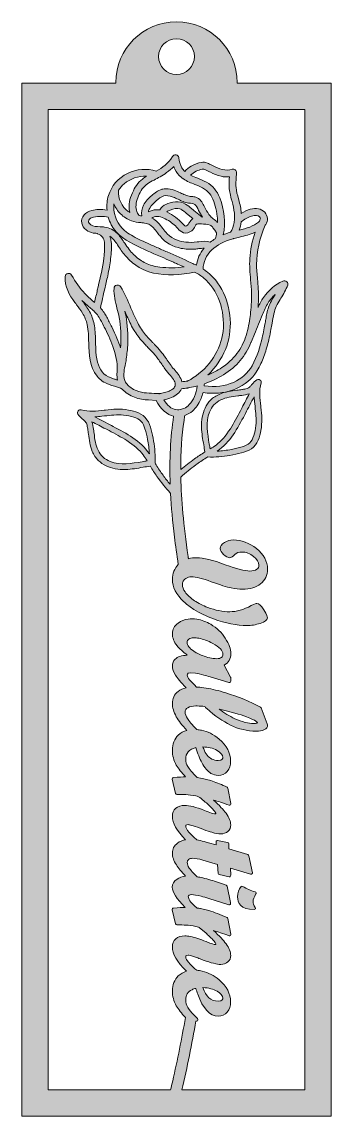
# Model space of a CAD drawing. Extents: x 1254 to 1746, y -1410 to 331.
import ezdxf

# ---------------------------------------------------------------- set-up
doc = ezdxf.new("R2010")
doc.units = 0
doc.header["$MEASUREMENT"] = 0
doc.layers.add('Layer 1', color=7, linetype='Continuous')

# ---------------------------------------------------------------- blocks, each defined once
blk = doc.blocks.new('block 2')
at = {"layer": 'Layer 1', "true_color": 0x231f20}
h = blk.add_hatch(color=250, dxfattribs=at)
h.dxf.hatch_style = 2
edge = h.paths.add_edge_path()
edge.add_spline(control_points=[(1596.4, 233.1), (1596.4, 233.5), (1596.4, 233.9), (1596.4, 234.3), (1596.4, 287.6), (1553.2, 330.8), (1499.9, 330.8), (1446.6, 330.8), (1403.4, 287.6), (1403.4, 234.3), (1403.4, 233.9), (1403.4, 233.5), (1403.4, 233.1), (1403.4, 233.1), (1253.8, 233.1), (1253.8, 233.1), (1253.8, 233.1), (1253.8, -1410.4), (1253.8, -1410.4), (1253.8, -1410.4), (1745.9, -1410.4), (1745.9, -1410.4), (1745.9, -1410.4), (1745.9, 233.1), (1745.9, 233.1), (1745.9, 233.1), (1596.4, 233.1), (1596.4, 233.1)], knot_values=[0, 0, 0, 0, 1, 1, 1, 2, 2, 2, 3, 3, 3, 4, 4, 4, 5, 5, 5, 6, 6, 6, 7, 7, 7, 8, 8, 8, 9, 9, 9, 9], degree=3, periodic=1)
edge = h.paths.add_edge_path()
edge.add_spline(control_points=[(1499.9, 304.1), (1515.6, 304.1), (1528.4, 291.3), (1528.4, 275.6), (1528.4, 259.8), (1515.6, 247.1), (1499.9, 247.1), (1484.2, 247.1), (1471.4, 259.8), (1471.4, 275.6), (1471.4, 291.3), (1484.2, 304.1), (1499.9, 304.1)], knot_values=[0, 0, 0, 0, 1, 1, 1, 2, 2, 2, 3, 3, 3, 4, 4, 4, 4], degree=3, periodic=1)
edge = h.paths.add_edge_path()
edge.add_spline(control_points=[(1542, -1206), (1551.1, -1206.3), (1558.6, -1208.2), (1564.4, -1211.7), (1570.5, -1215.3), (1573.5, -1219), (1573.5, -1222.6), (1573.5, -1224.1), (1573.5, -1227.5), (1566, -1227.5), (1554.6, -1227.5), (1546.7, -1220.5), (1542, -1206)], knot_values=[0, 0, 0, 0, 1, 1, 1, 2, 2, 2, 3, 3, 3, 4, 4, 4, 4], degree=3, periodic=1)
edge = h.paths.add_edge_path()
edge.add_spline(control_points=[(1542, -822.9), (1546.2, -823), (1550.1, -823.5), (1553.5, -824.3), (1557.7, -825.3), (1561.3, -826.7), (1564.4, -828.6), (1570.5, -832.2), (1573.5, -835.9), (1573.5, -839.5), (1573.5, -841), (1573.5, -844.4), (1566, -844.4), (1562.4, -844.4), (1559, -843.7), (1556.1, -842.2), (1550.6, -839.5), (1546.3, -834.1), (1543.2, -826.1), (1542.7, -825.1), (1542.4, -824), (1542, -822.9)], knot_values=[0, 0, 0, 0, 1, 1, 1, 2, 2, 2, 3, 3, 3, 4, 4, 4, 5, 5, 5, 6, 6, 6, 7, 7, 7, 7], degree=3, periodic=1)
edge = h.paths.add_edge_path()
edge.add_spline(control_points=[(1568, -763), (1586.2, -767), (1600.8, -771.1), (1611.4, -775.1), (1627.3, -781.2), (1628.6, -783.9), (1628.7, -784), (1628.7, -784.2), (1628.3, -784.6), (1627.6, -784.9), (1626.4, -785.5), (1624.7, -785.8), (1622.6, -785.8), (1614.4, -785.8), (1604.4, -783.1), (1592.9, -778), (1584, -773.9), (1575.7, -768.9), (1568, -763)], knot_values=[0, 0, 0, 0, 1, 1, 1, 2, 2, 2, 3, 3, 3, 4, 4, 4, 5, 5, 5, 6, 6, 6, 6], degree=3, periodic=1)
edge = h.paths.add_edge_path()
edge.add_spline(control_points=[(1527.6, -670.7), (1520.5, -666.1), (1516.9, -661.4), (1516.9, -656.6), (1516.9, -654.5), (1517.7, -652.9), (1519.4, -651.5), (1520.5, -650.6), (1521.8, -650), (1523.3, -649.7), (1524.4, -649.4), (1525.6, -649.3), (1526.9, -649.3), (1529.7, -649.3), (1532.6, -649.5), (1535.5, -650.1), (1542.4, -651.3), (1549.8, -654), (1557.7, -658.1), (1568.3, -663.7), (1573.7, -669.5), (1573.7, -675.4), (1573.7, -677.6), (1573, -679.2), (1571.4, -680.5), (1569.7, -681.8), (1567.1, -682.5), (1563.9, -682.5), (1556.8, -682.5), (1549.2, -680.9), (1541.2, -677.6), (1538.5, -676.5), (1535.8, -675.2), (1533, -673.8), (1530.8, -672.7), (1529.1, -671.7), (1527.6, -670.7)], knot_values=[0, 0, 0, 0, 1, 1, 1, 2, 2, 2, 3, 3, 3, 4, 4, 4, 5, 5, 5, 6, 6, 6, 7, 7, 7, 8, 8, 8, 9, 9, 9, 10, 10, 10, 11, 11, 11, 12, 12, 12, 12], degree=3, periodic=1)
edge = h.paths.add_edge_path()
edge.add_spline(control_points=[(1704.3, -1368.8), (1704.3, -1368.8), (1508.5, -1368.8), (1508.5, -1368.8), (1517, -1332.5), (1524.5, -1295.6), (1530.8, -1259.1), (1530.8, -1259.1), (1531.9, -1259.1), (1531.9, -1259.1), (1532.8, -1259.1), (1533.6, -1258.5), (1533.9, -1257.7), (1534.3, -1256.9), (1534.1, -1255.9), (1533.5, -1255.3), (1532.6, -1254.5), (1531.8, -1253.6), (1531, -1252.8), (1526.1, -1247.9), (1522.4, -1243.8), (1520, -1240.6), (1519.1, -1239.4), (1518.4, -1238.4), (1517.8, -1237.4), (1515.6, -1233.7), (1514.5, -1229.8), (1514.5, -1225.7), (1514.5, -1217.9), (1517.8, -1212.5), (1524.6, -1209.3), (1526.4, -1208.4), (1528.4, -1207.7), (1530.6, -1207.1), (1531.6, -1210.3), (1532.6, -1213.3), (1533.6, -1216.2), (1542.1, -1239.5), (1553.1, -1251.3), (1566.2, -1251.3), (1572.1, -1251.3), (1577, -1249.2), (1580.6, -1244.9), (1584.2, -1240.7), (1586, -1235.2), (1586, -1228.4), (1586, -1215.6), (1579.9, -1204), (1567.9, -1193.7), (1559.6, -1186.6), (1550.5, -1181.9), (1540.9, -1179.7), (1538, -1179), (1535, -1178.6), (1532.1, -1178.4), (1531.1, -1177.6), (1530.2, -1176.7), (1529.3, -1175.9), (1516.4, -1164.4), (1514.5, -1159.2), (1514.5, -1157.1), (1514.5, -1156), (1514.5, -1154.3), (1518.4, -1154.3), (1519.8, -1154.3), (1522.8, -1154.8), (1529.9, -1157.3), (1532.5, -1158.2), (1535, -1159.1), (1537.5, -1160.2), (1539.2, -1160.8), (1540.9, -1161.4), (1542.5, -1162), (1555.2, -1166.7), (1564.3, -1169), (1570.4, -1169), (1574.8, -1169), (1578.6, -1167.7), (1581.6, -1165), (1584.7, -1162.3), (1586.2, -1158.9), (1586.2, -1154.8), (1586.2, -1149.2), (1583.7, -1143), (1578.7, -1136.1), (1574.7, -1130.7), (1568, -1123.6), (1559, -1115.2), (1565.7, -1117), (1573.9, -1119.8), (1583.5, -1123.3), (1584.2, -1123.6), (1585.1, -1123.4), (1585.7, -1122.9), (1586.3, -1122.4), (1586.5, -1121.6), (1586.4, -1120.9), (1586.4, -1120.9), (1581.6, -1096.1), (1581.6, -1096.1), (1581.5, -1095.4), (1581, -1094.8), (1580.4, -1094.5), (1569.9, -1089.7), (1560.1, -1085.9), (1551.4, -1083.4), (1549.9, -1082.9), (1548.5, -1082.5), (1547.2, -1082.2), (1544, -1081.4), (1541.1, -1080.7), (1538.2, -1080.2), (1536.4, -1079.9), (1534.6, -1079.6), (1532.8, -1079.4), (1526.9, -1074), (1522.9, -1070.1), (1521.2, -1067.6), (1519.5, -1065.3), (1518.7, -1063.1), (1518.7, -1060.9), (1518.7, -1060.4), (1518.8, -1059.7), (1519.8, -1059), (1520.8, -1058.3), (1522.2, -1057.9), (1524, -1057.9), (1527.4, -1057.9), (1532.5, -1058.8), (1539, -1060.5), (1542.6, -1061.4), (1546.8, -1062.6), (1551.5, -1064.1), (1551.5, -1064.1), (1583.2, -1074.2), (1583.2, -1074.2), (1583.8, -1074.5), (1584.6, -1074.3), (1585.1, -1073.9), (1585.7, -1073.5), (1586, -1072.9), (1586, -1072.2), (1586, -1072.2), (1586, -1071), (1586, -1071), (1586, -1070.8), (1586, -1070.7), (1586, -1070.5), (1586, -1070.5), (1580.6, -1044.7), (1580.6, -1044.7), (1580.4, -1044), (1579.9, -1043.4), (1579.2, -1043.1), (1570.7, -1039.9), (1562.4, -1037), (1554.7, -1034.8), (1550.2, -1033.4), (1545.8, -1032.3), (1541.6, -1031.3), (1538.3, -1030.6), (1535.5, -1030.1), (1532.9, -1029.7), (1526.4, -1023.5), (1522, -1018.7), (1520, -1015.6), (1518, -1012.6), (1517.1, -1009.5), (1517.1, -1006.5), (1517.1, -1004.7), (1517.7, -1003.3), (1519.2, -1002.1), (1520.8, -1000.8), (1522.9, -1000.2), (1525.6, -1000.2), (1529.7, -1000.2), (1535.2, -1001.1), (1542, -1003), (1542, -1003), (1565.1, -1009.9), (1565.1, -1009.9), (1565.1, -1009.9), (1566.2, -1024.2), (1566.2, -1024.2), (1566.3, -1025.1), (1567, -1025.9), (1568, -1026.1), (1568, -1026.1), (1583.6, -1029.5), (1583.6, -1029.5), (1584.3, -1029.6), (1584.9, -1029.4), (1585.5, -1029), (1586, -1028.6), (1586.3, -1027.9), (1586.2, -1027.2), (1586.2, -1027.2), (1585.6, -1016), (1585.6, -1016), (1585.6, -1016), (1617.9, -1025.6), (1617.9, -1025.6), (1618.6, -1025.8), (1619.4, -1025.6), (1620, -1025.1), (1620.6, -1024.6), (1620.8, -1023.8), (1620.6, -1023.1), (1620.6, -1023.1), (1615.1, -996), (1615.1, -996), (1614.9, -995.2), (1614.3, -994.6), (1613.6, -994.3), (1613.6, -994.3), (1583.4, -985.2), (1583.4, -985.2), (1583.4, -985.2), (1583.1, -977.1), (1583.1, -977.1), (1583, -976.1), (1582.3, -975.3), (1581.3, -975.1), (1581.3, -975.1), (1565.4, -971.8), (1565.4, -971.8), (1564.7, -971.7), (1564.1, -971.9), (1563.6, -972.3), (1563, -972.8), (1562.8, -973.4), (1562.8, -974.1), (1562.8, -974.1), (1563, -978.8), (1563, -978.8), (1563, -978.8), (1550.7, -975.4), (1550.7, -975.4), (1548.3, -974.7), (1546.1, -974), (1543.9, -973.5), (1539.7, -972.4), (1535.9, -971.6), (1532.5, -971), (1516.9, -957.6), (1514.5, -951.7), (1514.5, -949.4), (1514.5, -948.3), (1514.5, -946.6), (1518.4, -946.6), (1520.4, -946.6), (1525.2, -947.6), (1537.5, -952.4), (1539.4, -953.2), (1541.2, -953.8), (1543, -954.5), (1548.1, -956.4), (1552.5, -957.8), (1556.3, -958.8), (1562.2, -960.5), (1566.8, -961.3), (1570.4, -961.3), (1574.8, -961.3), (1578.6, -960), (1581.6, -957.3), (1584.7, -954.6), (1586.2, -951.1), (1586.2, -947.1), (1586.2, -941.5), (1583.7, -935.3), (1578.7, -928.4), (1574.7, -923), (1568, -915.9), (1558.9, -907.4), (1565.6, -909.3), (1573.9, -912), (1583.5, -915.6), (1584.2, -915.9), (1585.1, -915.7), (1585.7, -915.2), (1586.3, -914.7), (1586.5, -913.9), (1586.4, -913.1), (1586.4, -913.1), (1581.6, -888.4), (1581.6, -888.4), (1581.5, -887.7), (1581, -887.1), (1580.4, -886.8), (1572.1, -883), (1564.3, -879.8), (1557.1, -877.4), (1553.8, -876.3), (1550.5, -875.3), (1547.2, -874.5), (1546, -874.1), (1544.8, -873.8), (1543.6, -873.6), (1540.1, -872.8), (1536.6, -872.2), (1532.9, -871.7), (1525.1, -863.9), (1520, -858), (1517.8, -854.3), (1515.6, -850.6), (1514.5, -846.7), (1514.5, -842.6), (1514.5, -832.9), (1519.8, -826.8), (1530.6, -824), (1533.5, -833.6), (1536.7, -841.6), (1540.2, -847.9), (1544.5, -856), (1549.5, -861.8), (1554.8, -865), (1558.3, -867.1), (1562.2, -868.2), (1566.2, -868.2), (1572.1, -868.2), (1577, -866.1), (1580.6, -861.8), (1584.2, -857.6), (1586, -852.1), (1586, -845.3), (1586, -832.5), (1579.9, -820.9), (1567.9, -810.6), (1563.4, -806.7), (1558.7, -803.6), (1553.8, -801.2), (1549.3, -799), (1544.6, -797.4), (1539.8, -796.4), (1537.4, -795.9), (1535, -795.5), (1532.4, -795.3), (1524.8, -787.5), (1519.8, -781.7), (1517.3, -777.9), (1514.9, -774.1), (1513.7, -770.6), (1513.7, -767.4), (1513.7, -764.5), (1515, -762.4), (1517.9, -760.6), (1520.9, -758.7), (1525.2, -757.7), (1530.7, -757.7), (1531.9, -757.7), (1533.6, -757.8), (1535.8, -757.9), (1538.1, -758), (1540.9, -758.2), (1544.3, -758.4), (1545.6, -759.6), (1546.8, -760.8), (1548.1, -761.9), (1561.2, -773.5), (1573.9, -782.3), (1585.6, -788.1), (1598.8, -794.6), (1612.6, -797.9), (1626.6, -797.9), (1631.9, -797.9), (1636, -797.2), (1639.1, -795.8), (1643.8, -793.8), (1644.8, -791), (1644.8, -789), (1644.8, -788.3), (1644.6, -787.6), (1644.2, -786.4), (1644.2, -786.4), (1634.7, -760.6), (1634.7, -760.6), (1634.5, -760.1), (1634.1, -759.7), (1633.6, -759.5), (1616.8, -750.6), (1598.2, -743.1), (1578.3, -736.9), (1567.1, -733.4), (1556.6, -730.9), (1547.1, -729.4), (1542.4, -728.6), (1537.9, -728.1), (1533.5, -727.8), (1532.9, -727.8), (1532.4, -727.7), (1531.8, -727.7), (1526.8, -722.6), (1523.2, -718.8), (1520.7, -716), (1518.3, -713.3), (1517.1, -710.8), (1517.1, -708.8), (1517.1, -707.1), (1517, -703.2), (1530, -705.5), (1533.6, -706.1), (1538, -707.1), (1543.3, -708.5), (1546.3, -709.4), (1549.7, -710.4), (1553.7, -711.6), (1553.7, -711.6), (1583.4, -720.5), (1583.4, -720.5), (1584.1, -720.7), (1584.8, -720.6), (1585.3, -720.2), (1585.9, -719.8), (1586.2, -719.1), (1586.2, -718.4), (1586.2, -718.4), (1586.2, -712.7), (1586.2, -712.7), (1586.2, -712.4), (1586.1, -712), (1586, -711.7), (1586, -711.7), (1575.6, -693), (1575.6, -693), (1582.8, -689.1), (1586.4, -682.8), (1586.4, -674.3), (1586.4, -667.2), (1583.4, -659), (1577.6, -650), (1571.7, -641), (1564, -633.5), (1554.5, -627.8), (1547.4, -623.5), (1539.9, -620.8), (1532.2, -619.7), (1527.7, -619), (1523, -618.9), (1518.5, -619.5), (1512.5, -620.3), (1507.1, -622.4), (1502.6, -625.8), (1496.4, -630.4), (1493.3, -636.1), (1493.3, -642.7), (1493.3, -649.3), (1495.8, -655.7), (1500.7, -661.8), (1504.5, -666.5), (1510, -671.6), (1517.1, -677), (1508, -677.4), (1501.6, -679.5), (1497.7, -683.3), (1494.8, -686.1), (1493.3, -689.8), (1493.3, -694.3), (1493.3, -698.9), (1495, -703.8), (1498.3, -708.9), (1501.2, -713.1), (1506.7, -719.7), (1515.3, -728.8), (1510.3, -729.9), (1506.1, -731.9), (1502.6, -734.7), (1496.4, -739.5), (1493.3, -746), (1493.3, -753.9), (1493.3, -760.5), (1495.4, -767.6), (1499.6, -774.8), (1503.3, -781.1), (1508.8, -788.4), (1516.1, -796.6), (1511, -798.1), (1506.5, -800.6), (1502.8, -804.2), (1496.5, -810.2), (1493.3, -818.3), (1493.3, -828), (1493.3, -836.6), (1495.4, -844.6), (1499.6, -851.8), (1503, -857.4), (1507.9, -863.7), (1514.2, -870.6), (1509.7, -870.7), (1503.5, -871), (1495.1, -871.7), (1494.5, -871.8), (1493.9, -872.1), (1493.5, -872.6), (1493.1, -873.1), (1493, -873.8), (1493.2, -874.4), (1493.2, -874.4), (1498.4, -896.8), (1498.4, -896.8), (1498.7, -897.8), (1499.6, -898.5), (1500.6, -898.5), (1506.7, -898.5), (1511.4, -898.6), (1514.9, -898.8), (1519.6, -899.1), (1524.8, -899.8), (1530.5, -900.8), (1533.5, -901.3), (1536.4, -902.7), (1539.1, -904.9), (1539.1, -904.9), (1545.7, -910.6), (1545.7, -910.6), (1548, -912.6), (1550.1, -914.5), (1552.1, -916.4), (1553.3, -917.6), (1554.5, -918.7), (1555.5, -919.7), (1556.3, -920.6), (1557, -921.3), (1557.7, -922), (1559.3, -923.9), (1560.6, -925.4), (1561.4, -926.7), (1562.4, -928.3), (1562.5, -929.1), (1562.5, -929.3), (1562.5, -929.4), (1562.5, -929.4), (1562.5, -929.5), (1562.4, -929.5), (1562, -929.6), (1561.4, -929.6), (1561, -929.6), (1560, -929.5), (1557.7, -928.8), (1555.2, -928.1), (1551.7, -926.9), (1547, -925), (1547, -925), (1544.7, -924.1), (1544.7, -924.1), (1530.6, -918.6), (1520.2, -915.9), (1513, -915.9), (1507.2, -915.9), (1502.4, -917.5), (1498.8, -920.6), (1495.2, -923.8), (1493.3, -928), (1493.3, -933.2), (1493.3, -944), (1500.2, -956.3), (1514.4, -970.7), (1509.4, -971.6), (1505.1, -973.3), (1501.6, -975.9), (1496.1, -980), (1493.3, -985.3), (1493.3, -991.8), (1493.3, -997.9), (1495.5, -1004.2), (1499.7, -1010.8), (1503, -1015.9), (1507.9, -1021.9), (1514.2, -1028.6), (1509, -1029.2), (1504.5, -1030.7), (1500.7, -1033.2), (1495.7, -1036.6), (1493.1, -1040.9), (1493.1, -1046), (1493.1, -1053.7), (1499.9, -1064.3), (1513.9, -1078.3), (1509.3, -1078.4), (1503.1, -1078.8), (1495.1, -1079.4), (1494.5, -1079.5), (1493.9, -1079.8), (1493.5, -1080.3), (1493.1, -1080.8), (1493, -1081.5), (1493.2, -1082.1), (1493.2, -1082.1), (1498.4, -1104.5), (1498.4, -1104.5), (1498.7, -1105.5), (1499.6, -1106.2), (1500.6, -1106.2), (1506.5, -1106.2), (1511.3, -1106.3), (1514.9, -1106.5), (1519.5, -1106.8), (1524.8, -1107.5), (1530.5, -1108.5), (1532, -1108.8), (1533.3, -1109.2), (1534.7, -1109.8), (1536.2, -1110.6), (1537.7, -1111.5), (1539.1, -1112.7), (1539.1, -1112.7), (1546.4, -1119), (1546.4, -1119), (1548.6, -1120.9), (1550.5, -1122.6), (1552.1, -1124.2), (1554.3, -1126.2), (1556.1, -1128.1), (1557.7, -1129.7), (1559.2, -1131.5), (1560.5, -1133.1), (1561.4, -1134.4), (1562.4, -1136), (1562.5, -1136.8), (1562.5, -1137), (1562.5, -1137.1), (1562.5, -1137.2), (1562.5, -1137.2), (1562.4, -1137.2), (1562.1, -1137.3), (1561.4, -1137.3), (1560.2, -1137.3), (1556.6, -1136.5), (1546.9, -1132.7), (1542.2, -1130.8), (1538, -1129.2), (1534.1, -1128), (1525.2, -1125.1), (1518.3, -1123.6), (1513, -1123.6), (1507.2, -1123.6), (1502.4, -1125.2), (1498.8, -1128.3), (1495.2, -1131.5), (1493.3, -1135.8), (1493.3, -1140.9), (1493.3, -1152.1), (1500.7, -1164.9), (1515.8, -1179.8), (1510.8, -1181.3), (1506.4, -1183.8), (1502.8, -1187.3), (1496.5, -1193.3), (1493.3, -1201.3), (1493.3, -1211.1), (1493.3, -1219.7), (1495.4, -1227.7), (1499.6, -1234.8), (1502.9, -1240.4), (1507.8, -1246.7), (1514.1, -1253.5), (1508.3, -1286.9), (1501.5, -1320.8), (1493.8, -1354.5), (1492.7, -1359.3), (1491.6, -1364), (1490.5, -1368.8), (1490.5, -1368.8), (1295.5, -1368.8), (1295.5, -1368.8), (1295.5, -1368.8), (1295.5, 191.5), (1295.5, 191.5), (1295.5, 191.5), (1413.3, 191.5), (1413.3, 191.5), (1413.3, 191.5), (1586.4, 191.5), (1586.4, 191.5), (1586.4, 191.5), (1704.3, 191.5), (1704.3, 191.5), (1704.3, 191.5), (1704.3, -1368.8), (1704.3, -1368.8)], knot_values=[0, 0, 0, 0, 1, 1, 1, 2, 2, 2, 3, 3, 3, 4, 4, 4, 5, 5, 5, 6, 6, 6, 7, 7, 7, 8, 8, 8, 9, 9, 9, 10, 10, 10, 11, 11, 11, 12, 12, 12, 13, 13, 13, 14, 14, 14, 15, 15, 15, 16, 16, 16, 17, 17, 17, 18, 18, 18, 19, 19, 19, 20, 20, 20, 21, 21, 21, 22, 22, 22, 23, 23, 23, 24, 24, 24, 25, 25, 25, 26, 26, 26, 27, 27, 27, 28, 28, 28, 29, 29, 29, 30, 30, 30, 31, 31, 31, 32, 32, 32, 33, 33, 33, 34, 34, 34, 35, 35, 35, 36, 36, 36, 37, 37, 37, 38, 38, 38, 39, 39, 39, 40, 40, 40, 41, 41, 41, 42, 42, 42, 43, 43, 43, 44, 44, 44, 45, 45, 45, 46, 46, 46, 47, 47, 47, 48, 48, 48, 49, 49, 49, 50, 50, 50, 51, 51, 51, 52, 52, 52, 53, 53, 53, 54, 54, 54, 55, 55, 55, 56, 56, 56, 57, 57, 57, 58, 58, 58, 59, 59, 59, 60, 60, 60, 61, 61, 61, 62, 62, 62, 63, 63, 63, 64, 64, 64, 65, 65, 65, 66, 66, 66, 67, 67, 67, 68, 68, 68, 69, 69, 69, 70, 70, 70, 71, 71, 71, 72, 72, 72, 73, 73, 73, 74, 74, 74, 75, 75, 75, 76, 76, 76, 77, 77, 77, 78, 78, 78, 79, 79, 79, 80, 80, 80, 81, 81, 81, 82, 82, 82, 83, 83, 83, 84, 84, 84, 85, 85, 85, 86, 86, 86, 87, 87, 87, 88, 88, 88, 89, 89, 89, 90, 90, 90, 91, 91, 91, 92, 92, 92, 93, 93, 93, 94, 94, 94, 95, 95, 95, 96, 96, 96, 97, 97, 97, 98, 98, 98, 99, 99, 99, 100, 100, 100, 101, 101, 101, 102, 102, 102, 103, 103, 103, 104, 104, 104, 105, 105, 105, 106, 106, 106, 107, 107, 107, 108, 108, 108, 109, 109, 109, 110, 110, 110, 111, 111, 111, 112, 112, 112, 113, 113, 113, 114, 114, 114, 115, 115, 115, 116, 116, 116, 117, 117, 117, 118, 118, 118, 119, 119, 119, 120, 120, 120, 121, 121, 121, 122, 122, 122, 123, 123, 123, 124, 124, 124, 125, 125, 125, 126, 126, 126, 127, 127, 127, 128, 128, 128, 129, 129, 129, 130, 130, 130, 131, 131, 131, 132, 132, 132, 133, 133, 133, 134, 134, 134, 135, 135, 135, 136, 136, 136, 137, 137, 137, 138, 138, 138, 139, 139, 139, 140, 140, 140, 141, 141, 141, 142, 142, 142, 143, 143, 143, 144, 144, 144, 145, 145, 145, 146, 146, 146, 147, 147, 147, 148, 148, 148, 149, 149, 149, 150, 150, 150, 151, 151, 151, 152, 152, 152, 153, 153, 153, 154, 154, 154, 155, 155, 155, 156, 156, 156, 157, 157, 157, 158, 158, 158, 159, 159, 159, 160, 160, 160, 161, 161, 161, 162, 162, 162, 163, 163, 163, 164, 164, 164, 165, 165, 165, 166, 166, 166, 167, 167, 167, 168, 168, 168, 169, 169, 169, 170, 170, 170, 171, 171, 171, 172, 172, 172, 173, 173, 173, 174, 174, 174, 175, 175, 175, 176, 176, 176, 177, 177, 177, 178, 178, 178, 179, 179, 179, 180, 180, 180, 181, 181, 181, 182, 182, 182, 183, 183, 183, 184, 184, 184, 185, 185, 185, 186, 186, 186, 187, 187, 187, 188, 188, 188, 189, 189, 189, 190, 190, 190, 191, 191, 191, 192, 192, 192, 193, 193, 193, 194, 194, 194, 195, 195, 195, 196, 196, 196, 197, 197, 197, 198, 198, 198, 199, 199, 199, 200, 200, 200, 201, 201, 201, 202, 202, 202, 203, 203, 203, 204, 204, 204, 205, 205, 205, 206, 206, 206, 207, 207, 207, 208, 208, 208, 209, 209, 209, 210, 210, 210, 211, 211, 211, 212, 212, 212, 213, 213, 213, 214, 214, 214, 215, 215, 215, 216, 216, 216, 217, 217, 217, 218, 218, 218, 219, 219, 219, 220, 220, 220, 221, 221, 221, 222, 222, 222, 223, 223, 223, 224, 224, 224, 225, 225, 225, 226, 226, 226, 226], degree=3, periodic=1)
h = blk.add_hatch(color=250, dxfattribs=at)
h.dxf.hatch_style = 2
edge = h.paths.add_edge_path()
edge.add_spline(control_points=[(1557.4, 102.1), (1557.4, 102.1), (1555.3, 103.1), (1555.3, 103.1), (1553.3, 104.1), (1551.3, 105.1), (1549.3, 106), (1546, 107.4), (1542.6, 107.8), (1539, 107.2), (1534, 106.5), (1528.6, 104.4), (1523.4, 101.3), (1519.6, 99), (1516.1, 96.2), (1513, 93), (1511.1, 94.8), (1509.5, 96.6), (1508.4, 98.6), (1505.7, 103.4), (1504.6, 109), (1503.6, 114.5), (1503.6, 114.5), (1503.5, 115.1), (1503.5, 115.1), (1503.1, 117.2), (1501.4, 118.8), (1499.2, 119.1), (1496.8, 119.5), (1494.5, 118.5), (1493.4, 116.5), (1487.5, 105.7), (1477.1, 98.7), (1467.5, 93.3), (1453.1, 98), (1436.6, 96.7), (1422, 89.7), (1407.3, 82.5), (1396.2, 69.7), (1391.6, 54.5), (1389.5, 47.2), (1388.7, 39.3), (1389.4, 31.4), (1380.2, 32.7), (1372, 32.5), (1364.9, 30.8), (1355.5, 28.5), (1347.1, 20.8), (1349.1, 10.4), (1350.8, 1.6), (1359.8, -3.8), (1367.5, -5.2), (1369.3, -5.4), (1371.1, -5.6), (1373.4, -5.8), (1373.4, -5.8), (1373.5, -5.9), (1373.6, -5.9), (1373.6, -5.9), (1374.4, -6.3), (1374.4, -6.3), (1377.3, -7.8), (1380.4, -9.4), (1382.3, -11.8), (1383.8, -13.8), (1384.7, -16.5), (1385.1, -19.9), (1386, -28), (1385.2, -36.6), (1384.3, -44.6), (1382.5, -60.2), (1378.8, -75.7), (1375.2, -90.7), (1375.2, -90.7), (1373.9, -96.1), (1373.9, -96.1), (1372.6, -101.9), (1371, -108.7), (1369.6, -115.7), (1369.2, -115.4), (1368.8, -115), (1368.4, -114.7), (1368.4, -114.7), (1366.2, -112.9), (1366.2, -112.9), (1361.7, -109.1), (1357.8, -105.4), (1354.2, -101.6), (1346, -92.9), (1338.8, -83), (1333, -72.1), (1331.8, -70), (1329.2, -68.9), (1326.8, -69.5), (1324.5, -70.2), (1323, -72.1), (1322.7, -74.6), (1321.3, -90.2), (1329.7, -104.1), (1338.1, -115.5), (1339, -116.8), (1340, -118.1), (1340.9, -119.3), (1344.1, -123.6), (1347.4, -128), (1350.2, -132.5), (1353.9, -138.4), (1356.3, -144.5), (1357.7, -150.9), (1359.8, -160.2), (1360, -170.2), (1360.2, -179.9), (1360.7, -198.3), (1361.1, -217.4), (1373.4, -233), (1378, -238.8), (1384.5, -243.2), (1393.2, -246.4), (1395.8, -247.4), (1398.5, -248.2), (1401.1, -249), (1405.5, -250.3), (1409.6, -251.6), (1413.5, -253.5), (1416, -256.2), (1419, -258.8), (1422.5, -261.1), (1429, -265.5), (1436.5, -268.5), (1444.4, -269.8), (1448.1, -270.4), (1451.8, -270.5), (1455.5, -270.7), (1455.5, -270.7), (1467.3, -271.4), (1467.3, -271.4), (1475.2, -285.8), (1484.6, -294.3), (1495.3, -296.7), (1490.2, -330.3), (1488.4, -365.8), (1489.8, -405), (1485.9, -400.3), (1482.1, -395.5), (1478.6, -390.6), (1474.6, -385.2), (1470.9, -379.6), (1467.4, -374), (1466.9, -373.1), (1466.4, -372.3), (1465.8, -371.4), (1466.3, -359.7), (1465.5, -347.8), (1463.5, -336.1), (1462.5, -330), (1461.1, -324), (1459.5, -318.1), (1457.9, -312.4), (1456.2, -306.9), (1452.9, -302.2), (1446, -292), (1433.6, -288.7), (1423.6, -286.9), (1417.3, -285.8), (1411, -285.3), (1404.7, -285.5), (1398.8, -285.6), (1392.8, -286.3), (1386.7, -287), (1386.7, -287), (1385, -287.2), (1385, -287.2), (1372.8, -288.6), (1360.1, -290.1), (1348.2, -286.6), (1346.5, -286.1), (1344.6, -286.7), (1343.5, -288.2), (1342.3, -289.7), (1342.1, -291.7), (1343.1, -293.2), (1345, -296.6), (1347.7, -298.9), (1350.4, -301.2), (1351.5, -302.1), (1352.5, -303), (1353.6, -304), (1355.3, -305.7), (1356.4, -307.3), (1357, -309.1), (1357.8, -311.5), (1358.3, -314.2), (1358.7, -317), (1359.1, -319.7), (1359.5, -322.4), (1359.8, -325.2), (1361, -334.3), (1362.2, -343.7), (1365.9, -352.6), (1368.3, -358.3), (1371.5, -363.2), (1375.4, -367), (1378.9, -370.5), (1383.2, -373.4), (1388.1, -375.7), (1397, -379.9), (1407.4, -381.8), (1418.9, -381.4), (1428.4, -381.1), (1437.7, -379.5), (1446.8, -377.9), (1450.4, -377.3), (1454.2, -376.6), (1457.9, -376.1), (1458, -376.2), (1458.2, -376.3), (1458.3, -376.4), (1461.7, -382), (1465.2, -387.4), (1468.8, -392.5), (1475.4, -401.8), (1482.7, -410.9), (1490.4, -419.4), (1491.6, -441.2), (1493.7, -464), (1496.7, -489.1), (1498.4, -502.5), (1500.3, -516.8), (1502.7, -532.7), (1496.5, -538.9), (1493.3, -546.8), (1493.3, -556.2), (1493.3, -568.5), (1499.5, -580.5), (1511.6, -591.9), (1511.6, -591.9), (1512.5, -592.6), (1512.5, -592.6), (1517, -596.7), (1522.1, -600.6), (1527.7, -604.2), (1536.6, -609.8), (1547, -614.9), (1558.7, -619.2), (1578, -626.2), (1595.9, -629.8), (1611.8, -629.8), (1619.1, -629.8), (1626.3, -628.6), (1633.1, -626.3), (1641, -623.7), (1644.5, -621), (1644.5, -617.7), (1644.5, -616), (1643.9, -613), (1638.9, -604.6), (1634.8, -597.8), (1631.3, -594.7), (1627.9, -594.7), (1626.6, -594.7), (1624.4, -595), (1618.9, -598.1), (1606.6, -604.5), (1595.1, -607.8), (1584.6, -607.8), (1573.5, -607.8), (1561.7, -605.5), (1549.7, -600.9), (1541.6, -597.9), (1534.5, -594.3), (1528.5, -590.2), (1525.5, -588.2), (1522.7, -586), (1520.2, -583.7), (1517.5, -581.2), (1515.3, -578.7), (1513.6, -576.3), (1510.8, -572.4), (1509.3, -568.5), (1509.3, -564.9), (1509.3, -562.8), (1509.8, -560.9), (1510.7, -559.3), (1511.3, -558), (1512.2, -557), (1513.3, -556), (1515.5, -554), (1518, -552.9), (1521.1, -552.5), (1521.9, -552.4), (1522.8, -552.3), (1523.8, -552.3), (1530.8, -552.3), (1541.4, -554.9), (1555.3, -560), (1569.4, -565.2), (1580, -568.5), (1586.8, -570), (1593.5, -571.4), (1599.6, -572.1), (1605.1, -572.1), (1616.9, -572.1), (1626.6, -569.2), (1633.7, -563.4), (1641, -557.6), (1644.8, -549.7), (1644.8, -540), (1644.8, -527.5), (1638.8, -516.5), (1627.1, -507.3), (1615.5, -498.2), (1603.2, -493.6), (1590.4, -493.6), (1585.2, -493.6), (1580.5, -494.9), (1576.2, -497.6), (1571.7, -500.4), (1569.4, -503.7), (1569.4, -507.3), (1569.4, -510.3), (1571.2, -513.4), (1574.9, -516.8), (1578.6, -520.1), (1581.8, -521.8), (1584.9, -521.8), (1587, -521.8), (1589.4, -520.2), (1592.8, -516.6), (1595.2, -514.1), (1598.9, -512.8), (1604, -512.8), (1610.6, -512.8), (1616.8, -515.2), (1622.6, -519.7), (1628.2, -524.2), (1631, -528.9), (1631, -533.7), (1631, -536.6), (1630, -538.7), (1627.6, -540.3), (1625.1, -542.1), (1621.4, -543), (1616.6, -543), (1608.9, -543), (1595.8, -539.6), (1577.5, -533), (1557.5, -525.5), (1542.7, -521.8), (1532.1, -521.8), (1527.4, -521.8), (1523, -522.3), (1519, -523.4), (1518.9, -522.9), (1518.8, -522.3), (1518.7, -521.8), (1518.7, -521.8), (1518.4, -519.7), (1518.4, -519.7), (1511.2, -468.9), (1507.6, -430), (1506.8, -393.6), (1514.5, -386.6), (1522.4, -380.1), (1530.5, -374.2), (1535.8, -370.4), (1541.4, -366.6), (1547.1, -363), (1548, -362.5), (1548.8, -362), (1549.7, -361.5), (1561.5, -361.9), (1573.4, -361.1), (1585, -359.1), (1591.2, -358.1), (1597.3, -356.7), (1603.1, -355.1), (1608.7, -353.5), (1614.2, -351.8), (1619, -348.6), (1629.2, -341.6), (1632.5, -329.2), (1634.2, -319.2), (1635.3, -312.9), (1635.8, -306.6), (1635.6, -300.4), (1635.5, -294.4), (1634.9, -288.6), (1634.1, -282.3), (1634.1, -282.3), (1633.9, -280.7), (1633.9, -280.7), (1632.5, -268.4), (1631, -255.7), (1634.5, -243.8), (1635, -242.1), (1634.4, -240.2), (1632.9, -239.1), (1631.4, -237.9), (1629.5, -237.8), (1627.9, -238.7), (1624.6, -240.6), (1622.2, -243.4), (1619.9, -246.1), (1619, -247.1), (1618.1, -248.2), (1617.1, -249.2), (1615.4, -250.9), (1613.8, -252), (1612.1, -252.6), (1609.8, -253.4), (1607.3, -253.8), (1604.7, -254.2), (1604.7, -254.2), (1604.1, -254.3), (1604.1, -254.3), (1601.4, -254.7), (1598.7, -255.1), (1596, -255.4), (1586.9, -256.6), (1577.4, -257.8), (1568.6, -261.5), (1562.8, -263.9), (1558, -267.1), (1554.1, -271), (1550.6, -274.6), (1547.7, -278.8), (1545.4, -283.7), (1541.2, -292.7), (1539.3, -303), (1539.7, -314.5), (1540, -324), (1541.6, -333.3), (1543.2, -342.4), (1543.8, -346.1), (1544.5, -349.8), (1545, -353.5), (1544.9, -353.6), (1544.8, -353.8), (1544.7, -353.9), (1539.2, -357.3), (1533.8, -360.8), (1528.7, -364.4), (1521.1, -369.8), (1513.7, -375.5), (1506.7, -381.6), (1506.6, -353.7), (1508.3, -328), (1511.9, -303.3), (1512.3, -300.4), (1512.7, -297.8), (1513.1, -295.4), (1517.5, -293.9), (1521.6, -291.5), (1525.3, -288.5), (1530.8, -283.8), (1535.4, -277.1), (1538.9, -268.6), (1540.2, -265.6), (1541.2, -262.4), (1542.1, -259.1), (1559.2, -261.4), (1574.9, -260.1), (1588.8, -255.2), (1603.6, -250.1), (1616, -241.2), (1624.8, -229.5), (1630.1, -222.4), (1633.7, -214.4), (1636.6, -207.5), (1639.6, -200.2), (1642.2, -192.3), (1644.6, -183.5), (1646.6, -176.1), (1648.4, -168.2), (1650.2, -158.6), (1650.9, -155.4), (1651.4, -152.1), (1652, -148.8), (1652.8, -143.9), (1653.7, -138.8), (1654.8, -133.9), (1655.8, -129.3), (1657.1, -125.4), (1658.7, -122), (1660.5, -118.1), (1662.8, -114.3), (1664.7, -111.1), (1664.7, -111.1), (1666, -109), (1666, -109), (1670.1, -102.4), (1674.2, -95.6), (1676.9, -88.1), (1677.6, -86.1), (1677.1, -84.1), (1675.6, -82.7), (1673.8, -81.1), (1671.2, -80.7), (1669.1, -81.7), (1656.9, -87.4), (1646.2, -96.4), (1638.3, -107.7), (1634.7, -112.8), (1631.9, -118.4), (1629.6, -123.5), (1630, -119.5), (1630.2, -115.8), (1630.3, -112.1), (1630.6, -103.2), (1630.2, -93.8), (1629.1, -81.7), (1629.1, -81.7), (1628.8, -78.5), (1628.8, -78.5), (1628.1, -70.8), (1627.3, -62.9), (1627.3, -55), (1627.2, -35.2), (1631.9, -13.6), (1641, 7.3), (1641.3, 7.7), (1641.6, 8), (1641.9, 8.4), (1646.2, 14.1), (1645.5, 21.9), (1640.3, 27.8), (1635.2, 33.5), (1626.7, 35.3), (1617.3, 32.7), (1612.6, 31.3), (1607.9, 29.1), (1603, 26.1), (1603, 26.2), (1603, 26.4), (1603, 26.6), (1602.4, 33.4), (1601.1, 40.3), (1598.9, 47.9), (1598.9, 47.9), (1598.5, 49.5), (1598.5, 49.5), (1596.8, 55.5), (1595.2, 61.2), (1594.7, 67.3), (1594.2, 74.9), (1594.9, 82.7), (1595.5, 90.3), (1595.5, 90.3), (1595.5, 90.8), (1595.5, 90.8), (1595.7, 92.4), (1594.9, 94.1), (1593.5, 95.2), (1592, 96.4), (1590.1, 96.7), (1588.5, 96.2), (1578.1, 92.7), (1567.4, 97.2), (1557.4, 102.1)], knot_values=[0, 0, 0, 0, 1, 1, 1, 2, 2, 2, 3, 3, 3, 4, 4, 4, 5, 5, 5, 6, 6, 6, 7, 7, 7, 8, 8, 8, 9, 9, 9, 10, 10, 10, 11, 11, 11, 12, 12, 12, 13, 13, 13, 14, 14, 14, 15, 15, 15, 16, 16, 16, 17, 17, 17, 18, 18, 18, 19, 19, 19, 20, 20, 20, 21, 21, 21, 22, 22, 22, 23, 23, 23, 24, 24, 24, 25, 25, 25, 26, 26, 26, 27, 27, 27, 28, 28, 28, 29, 29, 29, 30, 30, 30, 31, 31, 31, 32, 32, 32, 33, 33, 33, 34, 34, 34, 35, 35, 35, 36, 36, 36, 37, 37, 37, 38, 38, 38, 39, 39, 39, 40, 40, 40, 41, 41, 41, 42, 42, 42, 43, 43, 43, 44, 44, 44, 45, 45, 45, 46, 46, 46, 47, 47, 47, 48, 48, 48, 49, 49, 49, 50, 50, 50, 51, 51, 51, 52, 52, 52, 53, 53, 53, 54, 54, 54, 55, 55, 55, 56, 56, 56, 57, 57, 57, 58, 58, 58, 59, 59, 59, 60, 60, 60, 61, 61, 61, 62, 62, 62, 63, 63, 63, 64, 64, 64, 65, 65, 65, 66, 66, 66, 67, 67, 67, 68, 68, 68, 69, 69, 69, 70, 70, 70, 71, 71, 71, 72, 72, 72, 73, 73, 73, 74, 74, 74, 75, 75, 75, 76, 76, 76, 77, 77, 77, 78, 78, 78, 79, 79, 79, 80, 80, 80, 81, 81, 81, 82, 82, 82, 83, 83, 83, 84, 84, 84, 85, 85, 85, 86, 86, 86, 87, 87, 87, 88, 88, 88, 89, 89, 89, 90, 90, 90, 91, 91, 91, 92, 92, 92, 93, 93, 93, 94, 94, 94, 95, 95, 95, 96, 96, 96, 97, 97, 97, 98, 98, 98, 99, 99, 99, 100, 100, 100, 101, 101, 101, 102, 102, 102, 103, 103, 103, 104, 104, 104, 105, 105, 105, 106, 106, 106, 107, 107, 107, 108, 108, 108, 109, 109, 109, 110, 110, 110, 111, 111, 111, 112, 112, 112, 113, 113, 113, 114, 114, 114, 115, 115, 115, 116, 116, 116, 117, 117, 117, 118, 118, 118, 119, 119, 119, 120, 120, 120, 121, 121, 121, 122, 122, 122, 123, 123, 123, 124, 124, 124, 125, 125, 125, 126, 126, 126, 127, 127, 127, 128, 128, 128, 129, 129, 129, 130, 130, 130, 131, 131, 131, 132, 132, 132, 133, 133, 133, 134, 134, 134, 135, 135, 135, 136, 136, 136, 137, 137, 137, 138, 138, 138, 139, 139, 139, 140, 140, 140, 141, 141, 141, 142, 142, 142, 143, 143, 143, 144, 144, 144, 145, 145, 145, 146, 146, 146, 147, 147, 147, 148, 148, 148, 149, 149, 149, 150, 150, 150, 151, 151, 151, 152, 152, 152, 153, 153, 153, 154, 154, 154, 155, 155, 155, 156, 156, 156, 157, 157, 157, 158, 158, 158, 159, 159, 159, 160, 160, 160, 161, 161, 161, 162, 162, 162, 163, 163, 163, 164, 164, 164, 165, 165, 165, 166, 166, 166, 167, 167, 167, 168, 168, 168, 169, 169, 169, 170, 170, 170, 171, 171, 171, 172, 172, 172, 173, 173, 173, 174, 174, 174, 175, 175, 175, 176, 176, 176, 177, 177, 177, 178, 178, 178, 179, 179, 179, 180, 180, 180, 181, 181, 181, 182, 182, 182, 183, 183, 183, 184, 184, 184, 185, 185, 185, 186, 186, 186, 186], degree=3, periodic=1)
edge = h.paths.add_edge_path()
edge.add_spline(control_points=[(1583.6, 70.2), (1583.8, 63.6), (1585, 56.8), (1587.1, 49.4), (1590.4, 38), (1593.7, 24.8), (1591.6, 11.8), (1590.6, 6), (1588.7, 0.7), (1585.9, -4), (1584.7, -4.4), (1583.4, -4.7), (1582.2, -5.1), (1579.6, -6), (1577, -6.9), (1574.4, -8), (1578.2, 11.7), (1576.2, 32.4), (1568.8, 50.6), (1566.4, 56.5), (1563.6, 61.3), (1560.3, 65.4), (1557, 69.5), (1552.6, 72.9), (1547.4, 75.8), (1542.9, 78.3), (1538.2, 80.2), (1533.6, 82), (1529.8, 83.5), (1526, 85), (1522.4, 86.9), (1527.7, 91.8), (1534.1, 95.2), (1540.6, 96.4), (1542.4, 96.7), (1544, 96.4), (1546.3, 95.3), (1547.6, 94.7), (1548.9, 94), (1550.2, 93.4), (1551.5, 92.8), (1552.8, 92.1), (1554.1, 91.5), (1559, 89.1), (1564.8, 86.5), (1571, 85.1), (1575.6, 84.1), (1579.9, 83.8), (1584, 84.2), (1583.7, 79.7), (1583.5, 75), (1583.6, 70.2)], knot_values=[0, 0, 0, 0, 1, 1, 1, 2, 2, 2, 3, 3, 3, 4, 4, 4, 5, 5, 5, 6, 6, 6, 7, 7, 7, 8, 8, 8, 9, 9, 9, 10, 10, 10, 11, 11, 11, 12, 12, 12, 13, 13, 13, 14, 14, 14, 15, 15, 15, 16, 16, 16, 17, 17, 17, 17], degree=3, periodic=1)
edge = h.paths.add_edge_path()
edge.add_spline(control_points=[(1631.8, 13.5), (1631.3, 13), (1630.8, 12.6), (1630.3, 12.2), (1626.7, 9.1), (1622.1, 6.5), (1616.5, 4.4), (1611.1, 2.3), (1605.3, 0.8), (1599.7, -0.5), (1601.1, 3.6), (1602.2, 8), (1602.7, 12.6), (1602.7, 12.6), (1602.7, 12.6), (1602.7, 12.6), (1608, 16.7), (1613.6, 19.9), (1619, 21.7), (1625.2, 23.7), (1629.6, 23.3), (1632.2, 20.4), (1633, 19.6), (1633.5, 18.6), (1633.7, 17.7), (1633, 16.3), (1632.4, 14.9), (1631.8, 13.5)], knot_values=[0, 0, 0, 0, 1, 1, 1, 2, 2, 2, 3, 3, 3, 4, 4, 4, 5, 5, 5, 6, 6, 6, 7, 7, 7, 8, 8, 8, 9, 9, 9, 9], degree=3, periodic=1)
edge = h.paths.add_edge_path()
edge.add_spline(control_points=[(1406, -239.1), (1405.5, -238.9), (1405, -238.7), (1404.5, -238.6), (1402.9, -238.1), (1401.4, -237.6), (1399.9, -237.1), (1399.9, -237.1), (1399.9, -237.1), (1399.9, -237.1), (1394.5, -235.4), (1388.9, -233.2), (1384.5, -229), (1377, -221.7), (1373, -210.7), (1371.7, -194.3), (1371.3, -189.1), (1371.2, -183.8), (1371.1, -178.7), (1370.9, -170.2), (1370.6, -161.4), (1369.2, -152.7), (1368, -145.4), (1365.9, -138.6), (1362.8, -132.5), (1359.6, -126.2), (1355.5, -120.6), (1351.2, -114.9), (1351.2, -114.9), (1350.4, -113.7), (1350.4, -113.7), (1350, -113.2), (1349.7, -112.8), (1349.3, -112.3), (1350.9, -113.9), (1352.5, -115.4), (1354.2, -116.9), (1356.3, -118.8), (1358.5, -120.6), (1360.6, -122.4), (1362.6, -124.1), (1364.7, -125.9), (1366.7, -127.7), (1367.2, -128.1), (1367.7, -128.6), (1368.2, -129.1), (1368.2, -129.1), (1368.2, -129.2), (1368.2, -129.2), (1368.8, -130.1), (1369.5, -130.9), (1370.5, -131.4), (1373, -134.1), (1375.1, -136.8), (1376.7, -139.6), (1379.2, -143.8), (1381.5, -148.3), (1383.7, -152.6), (1383.7, -152.6), (1384.9, -154.8), (1384.9, -154.8), (1389.5, -163.8), (1394.7, -174.4), (1398.7, -185.8), (1403.4, -199.1), (1405.7, -211.1), (1405.7, -222.6), (1405.7, -222.7), (1405.7, -222.8), (1405.7, -222.9), (1405.5, -224.5), (1405.3, -226.5), (1405.2, -228.5), (1405, -232.2), (1405.3, -235.7), (1406, -239.1)], knot_values=[0, 0, 0, 0, 1, 1, 1, 2, 2, 2, 3, 3, 3, 4, 4, 4, 5, 5, 5, 6, 6, 6, 7, 7, 7, 8, 8, 8, 9, 9, 9, 10, 10, 10, 11, 11, 11, 12, 12, 12, 13, 13, 13, 14, 14, 14, 15, 15, 15, 16, 16, 16, 17, 17, 17, 18, 18, 18, 19, 19, 19, 20, 20, 20, 21, 21, 21, 22, 22, 22, 23, 23, 23, 24, 24, 24, 25, 25, 25, 25], degree=3, periodic=1)
edge = h.paths.add_edge_path()
edge.add_spline(control_points=[(1379, -124.4), (1380.9, -114.2), (1383.4, -103.9), (1385.7, -94), (1387.3, -87.3), (1388.9, -80.4), (1390.4, -73.6), (1390.4, -73.6), (1390.4, -73.6), (1390.4, -73.6), (1392.6, -63.2), (1394.1, -54.4), (1395.1, -46), (1396.1, -37.3), (1397, -28), (1396, -18.9), (1395.6, -15.6), (1394.9, -12.7), (1393.9, -10.2), (1398.8, -13.7), (1402.6, -18.8), (1406, -23.9), (1406, -23.9), (1407.7, -26.4), (1407.7, -26.4), (1411.5, -32), (1415.4, -37.8), (1420.1, -43.1), (1432.4, -56.7), (1447.4, -65.6), (1463.5, -68.8), (1483.8, -72.9), (1506.4, -72.3), (1528.7, -67.2), (1534.6, -70.4), (1539.2, -73.4), (1543.1, -76.7), (1565.6, -95), (1577.7, -128.4), (1573.9, -161.6), (1570.6, -191.1), (1552.7, -218.8), (1526.1, -235.8), (1524.6, -236.8), (1523, -237.8), (1521.4, -238.7), (1521, -238.9), (1520.4, -239.2), (1519.9, -239.4), (1519.1, -239.8), (1518.3, -240.2), (1517.5, -240.7), (1514.5, -241.2), (1511.5, -241.6), (1508.5, -241.9), (1506.9, -234.7), (1501.8, -228.8), (1497.6, -224), (1493.1, -218.9), (1489.1, -213.1), (1485.3, -207.6), (1484.3, -206.1), (1483.3, -204.6), (1482.3, -203.1), (1477.6, -196.4), (1472.1, -189.8), (1465, -182.4), (1463.9, -181.3), (1462.9, -180.2), (1461.9, -179.2), (1456.9, -174), (1451.7, -168.7), (1447.4, -162.9), (1443.1, -157.1), (1439.1, -150.4), (1435.1, -141.8), (1432.4, -136.1), (1429.9, -130.2), (1427.4, -124.5), (1422.6, -113), (1417.6, -101.2), (1410.7, -90.5), (1409.6, -88.8), (1407.9, -87.9), (1406.1, -87.9), (1405.6, -87.9), (1405.2, -88), (1404.7, -88.1), (1402.3, -88.7), (1400.7, -90.7), (1400.5, -93.2), (1399.8, -104), (1402.6, -114.6), (1405.2, -124.8), (1406.5, -129.7), (1407.7, -134.7), (1408.6, -139.6), (1411.2, -154), (1412, -169.3), (1411.1, -185), (1411.1, -186), (1411, -187), (1410.9, -187.9), (1407.8, -177.9), (1403.3, -167.3), (1397, -154.7), (1394.4, -149.2), (1391.5, -143.9), (1388.9, -138.9), (1386.5, -134.4), (1383.4, -129.1), (1379, -124.4)], knot_values=[0, 0, 0, 0, 1, 1, 1, 2, 2, 2, 3, 3, 3, 4, 4, 4, 5, 5, 5, 6, 6, 6, 7, 7, 7, 8, 8, 8, 9, 9, 9, 10, 10, 10, 11, 11, 11, 12, 12, 12, 13, 13, 13, 14, 14, 14, 15, 15, 15, 16, 16, 16, 17, 17, 17, 18, 18, 18, 19, 19, 19, 20, 20, 20, 21, 21, 21, 22, 22, 22, 23, 23, 23, 24, 24, 24, 25, 25, 25, 26, 26, 26, 27, 27, 27, 28, 28, 28, 29, 29, 29, 30, 30, 30, 31, 31, 31, 32, 32, 32, 33, 33, 33, 34, 34, 34, 35, 35, 35, 36, 36, 36, 37, 37, 37, 37], degree=3, periodic=1)
edge = h.paths.add_edge_path()
edge.add_spline(control_points=[(1617.9, -79.5), (1618.6, -86.6), (1619.2, -94), (1619.4, -101.3), (1619.7, -113.5), (1618.5, -125.5), (1617.4, -134.6), (1616.4, -142.9), (1614.9, -153.8), (1611.9, -164.3), (1608.9, -175.3), (1604.3, -185.1), (1598.5, -193.7), (1592.4, -202.6), (1584.4, -210.6), (1574.7, -217.4), (1567.7, -222.4), (1559.6, -226.8), (1550.9, -230.6), (1550.6, -230.7), (1550.3, -230.8), (1550, -231), (1553.2, -228), (1556.2, -224.8), (1559, -221.5), (1569.5, -209), (1577.3, -194.5), (1581.5, -179.4), (1590.6, -147.2), (1584.3, -110.9), (1565.3, -84.6), (1560.1, -77.3), (1554, -71.1), (1547.2, -66), (1545.6, -64.8), (1544, -63.7), (1542.3, -62.6), (1542.2, -51.7), (1547.3, -40.6), (1556.2, -32), (1564.3, -24.1), (1575.3, -18.4), (1589.5, -14.4), (1589.5, -14.4), (1590.1, -14.3), (1590.1, -14.3), (1590.6, -14.2), (1591.1, -14.1), (1591.6, -13.8), (1594.4, -13.1), (1597.2, -12.4), (1600.1, -11.7), (1608.4, -9.7), (1617, -7.6), (1625, -3.9), (1620.3, -18.1), (1617.4, -32.2), (1616.6, -45.8), (1616.6, -45.8), (1616.6, -45.8), (1616.6, -45.8), (1615.8, -57.2), (1616.9, -68.5), (1617.9, -79.5)], knot_values=[0, 0, 0, 0, 1, 1, 1, 2, 2, 2, 3, 3, 3, 4, 4, 4, 5, 5, 5, 6, 6, 6, 7, 7, 7, 8, 8, 8, 9, 9, 9, 10, 10, 10, 11, 11, 11, 12, 12, 12, 13, 13, 13, 14, 14, 14, 15, 15, 15, 16, 16, 16, 17, 17, 17, 18, 18, 18, 19, 19, 19, 20, 20, 20, 21, 21, 21, 21], degree=3, periodic=1)
edge = h.paths.add_edge_path()
edge.add_spline(control_points=[(1520.3, 11.3), (1520, 10.6), (1519.6, 10), (1519.2, 9.3), (1518.6, 8.4), (1516.5, 5.5), (1514.5, 5.8), (1512.7, 6.2), (1510.9, 8.3), (1509.5, 10), (1509.2, 10.4), (1508.9, 10.7), (1508.6, 11.1), (1506, 14.1), (1502.7, 16.9), (1498.5, 19.9), (1494.2, 23), (1489.5, 26.2), (1484.4, 28.5), (1485.9, 29.8), (1488, 30.7), (1490, 31.4), (1495.1, 33.2), (1501, 34.8), (1505.3, 33.4), (1507.3, 32.7), (1509.2, 31.3), (1511, 29.9), (1512.7, 28.6), (1514.3, 27.3), (1515.9, 26), (1515.9, 26), (1525.8, 18), (1525.8, 18), (1523.2, 16.3), (1521.7, 13.7), (1520.3, 11.3)], knot_values=[0, 0, 0, 0, 1, 1, 1, 2, 2, 2, 3, 3, 3, 4, 4, 4, 5, 5, 5, 6, 6, 6, 7, 7, 7, 8, 8, 8, 9, 9, 9, 10, 10, 10, 11, 11, 11, 12, 12, 12, 12], degree=3, periodic=1)
edge = h.paths.add_edge_path()
edge.add_spline(control_points=[(1540.5, 20.2), (1540.5, 20.2), (1527.4, 30.8), (1527.4, 30.8), (1526.2, 31.7), (1525.1, 32.7), (1523.9, 33.6), (1520.9, 36.1), (1517.8, 38.7), (1514.4, 40.9), (1509.6, 44.1), (1504.3, 45.3), (1498.1, 44.5), (1498.1, 44.5), (1498.1, 44.5), (1498.1, 44.5), (1492.4, 43.8), (1487.2, 42.3), (1482.7, 40.2), (1480, 39), (1475.5, 36.3), (1473.3, 31.7), (1467.7, 32.4), (1460.8, 31.7), (1455.3, 28.4), (1455.6, 30.4), (1456.3, 32.6), (1457.4, 34.6), (1459.9, 39.2), (1464, 43), (1467.6, 46.1), (1471.4, 49.5), (1475.2, 52.5), (1479.5, 53.8), (1483.6, 55), (1488.2, 54.4), (1494.5, 52), (1497.2, 51), (1499.9, 49.7), (1502.6, 48.5), (1505.1, 47.2), (1507.8, 46), (1510.5, 44.9), (1513.6, 43.7), (1516.5, 42.9), (1519.2, 42.5), (1520.3, 42.3), (1521.3, 42.2), (1522.4, 42.1), (1523.9, 42), (1525.4, 41.8), (1526.7, 41.5), (1530.1, 40.7), (1531.8, 37.3), (1533.6, 33.7), (1534, 33.1), (1534.3, 32.5), (1534.6, 31.9), (1534.6, 31.9), (1535.1, 30.9), (1535.1, 30.9), (1537, 27.4), (1538.9, 23.7), (1541.2, 20.2), (1541, 20.2), (1540.8, 20.2), (1540.5, 20.2)], knot_values=[0, 0, 0, 0, 1, 1, 1, 2, 2, 2, 3, 3, 3, 4, 4, 4, 5, 5, 5, 6, 6, 6, 7, 7, 7, 8, 8, 8, 9, 9, 9, 10, 10, 10, 11, 11, 11, 12, 12, 12, 13, 13, 13, 14, 14, 14, 15, 15, 15, 16, 16, 16, 17, 17, 17, 18, 18, 18, 19, 19, 19, 20, 20, 20, 21, 21, 21, 22, 22, 22, 22], degree=3, periodic=1)
edge = h.paths.add_edge_path()
edge.add_spline(control_points=[(1464.4, 20.5), (1467.3, 21.3), (1470.7, 21.3), (1474.2, 20.5), (1481.4, 18.7), (1488.1, 14.2), (1494.3, 9.5), (1497.1, 7.4), (1499.4, 4.9), (1502, 2.1), (1504.2, -0.4), (1507.2, -3.5), (1511.3, -4.7), (1515.6, -5.9), (1520.3, -4.7), (1524.2, -1.5), (1526.7, 0.6), (1528.2, 3.1), (1529.6, 5.6), (1530, 6.3), (1530.4, 7), (1530.9, 7.7), (1531.5, 8.8), (1531.9, 9), (1532.6, 9.1), (1534.5, 9.4), (1536.6, 9.4), (1538.7, 9.3), (1538.7, 9.3), (1539.5, 9.3), (1539.5, 9.3), (1544.1, 9.2), (1548.8, 8.6), (1553.6, 7.5), (1554.4, 6.9), (1555.1, 6.3), (1555.8, 5.7), (1557.4, 4.3), (1558.6, 2.5), (1559.9, 0.6), (1561, -1.2), (1562.3, -3), (1563.8, -4.6), (1563.3, -7.9), (1562.5, -11.1), (1561.6, -14.3), (1558.8, -15.9), (1556.2, -17.7), (1553.7, -19.7), (1547.6, -17.6), (1541.3, -18.4), (1535.3, -19.1), (1534.4, -19.2), (1533.5, -19.3), (1532.7, -19.4), (1526.6, -20.1), (1520.6, -20.2), (1514.8, -19.6), (1506.2, -18.8), (1494, -15.8), (1485, -6.4), (1482.6, -3.8), (1480.4, -0.9), (1478.1, 2.2), (1473.3, 8.5), (1468.3, 15.2), (1460.5, 18.7), (1461.5, 19.4), (1462.8, 20.1), (1464.4, 20.5)], knot_values=[0, 0, 0, 0, 1, 1, 1, 2, 2, 2, 3, 3, 3, 4, 4, 4, 5, 5, 5, 6, 6, 6, 7, 7, 7, 8, 8, 8, 9, 9, 9, 10, 10, 10, 11, 11, 11, 12, 12, 12, 13, 13, 13, 14, 14, 14, 15, 15, 15, 16, 16, 16, 17, 17, 17, 18, 18, 18, 19, 19, 19, 20, 20, 20, 21, 21, 21, 22, 22, 22, 23, 23, 23, 23], degree=3, periodic=1)
edge = h.paths.add_edge_path()
edge.add_spline(control_points=[(1556.2, 51.8), (1560.6, 43.4), (1563.6, 32.9), (1564.7, 21.2), (1565, 18.1), (1565.2, 15), (1565.2, 11.8), (1564.6, 12.4), (1564, 13.1), (1563.3, 13.7), (1562.2, 14.7), (1560.9, 15.6), (1559.7, 16.5), (1558.7, 17.3), (1557.7, 18), (1556.7, 18.9), (1554.8, 20.5), (1553.1, 22.4), (1551.6, 24.4), (1548.9, 28.2), (1546.7, 32.4), (1544.6, 36.4), (1544.6, 36.4), (1543.5, 38.4), (1543.5, 38.4), (1540.7, 43.7), (1537.5, 49.7), (1530.6, 51.8), (1528.5, 52.5), (1526.3, 52.7), (1524.2, 52.9), (1523.4, 53), (1522.7, 53), (1521.9, 53.1), (1519.5, 53.4), (1516.9, 54.2), (1513.6, 55.5), (1511.1, 56.5), (1508.6, 57.6), (1506.1, 58.8), (1503, 60.3), (1499.7, 61.8), (1496.3, 63), (1491.9, 64.6), (1487.8, 65.4), (1483.9, 65.4), (1481.3, 65.4), (1478.9, 65), (1476.6, 64.4), (1470.1, 62.5), (1465, 58.4), (1460.7, 54.6), (1455.6, 50.2), (1450.4, 45.3), (1447.3, 39), (1444.5, 33.3), (1443.7, 27.5), (1444.8, 22), (1443.5, 22.2), (1442.2, 22.3), (1441, 22.5), (1440.9, 22.6), (1440.7, 22.7), (1440.6, 22.9), (1436.3, 27.3), (1434.5, 34.6), (1435.8, 42.2), (1437.2, 49.9), (1440.6, 58), (1445.5, 64.9), (1450, 71.5), (1456.6, 75.2), (1464.2, 79.1), (1470.4, 82.3), (1477.6, 86.2), (1484.2, 90.9), (1484.2, 90.9), (1484.2, 90.9), (1484.2, 90.9), (1488.7, 94.1), (1492.4, 97.4), (1495.6, 100.9), (1496.1, 99.3), (1496.7, 97.8), (1497.3, 96.3), (1499.4, 91.5), (1502.8, 87), (1507.2, 83.5), (1508.1, 82.8), (1509.1, 82.1), (1510.4, 81.2), (1510.5, 81.1), (1510.7, 81), (1510.8, 80.9), (1516.6, 77.1), (1523, 74.5), (1529.1, 72.1), (1531.1, 71.3), (1533, 70.5), (1534.9, 69.7), (1539, 68), (1543.7, 65.8), (1547.5, 62.7), (1551, 59.9), (1553.8, 56.3), (1556.2, 51.8)], knot_values=[0, 0, 0, 0, 1, 1, 1, 2, 2, 2, 3, 3, 3, 4, 4, 4, 5, 5, 5, 6, 6, 6, 7, 7, 7, 8, 8, 8, 9, 9, 9, 10, 10, 10, 11, 11, 11, 12, 12, 12, 13, 13, 13, 14, 14, 14, 15, 15, 15, 16, 16, 16, 17, 17, 17, 18, 18, 18, 19, 19, 19, 20, 20, 20, 21, 21, 21, 22, 22, 22, 23, 23, 23, 24, 24, 24, 25, 25, 25, 26, 26, 26, 27, 27, 27, 28, 28, 28, 29, 29, 29, 30, 30, 30, 31, 31, 31, 32, 32, 32, 33, 33, 33, 34, 34, 34, 35, 35, 35, 35], degree=3, periodic=1)
edge = h.paths.add_edge_path()
edge.add_spline(control_points=[(1445.7, 80.8), (1442, 78), (1438.9, 74.6), (1436, 70.5), (1433.8, 67.2), (1431.7, 63.4), (1429.7, 58.8), (1427.3, 53.3), (1425.9, 49), (1425.2, 44.7), (1424.4, 40.2), (1424, 34), (1425.8, 27.6), (1424.9, 28.1), (1424.1, 28.7), (1423.2, 29.2), (1412.6, 36.6), (1406.6, 49.5), (1407.6, 63), (1410.1, 66.8), (1413.1, 70.3), (1416.7, 73.3), (1426.4, 81.4), (1439.4, 85.8), (1452.2, 85.1), (1450, 83.8), (1447.8, 82.4), (1445.7, 80.8)], knot_values=[0, 0, 0, 0, 1, 1, 1, 2, 2, 2, 3, 3, 3, 4, 4, 4, 5, 5, 5, 6, 6, 6, 7, 7, 7, 8, 8, 8, 9, 9, 9, 9], degree=3, periodic=1)
edge = h.paths.add_edge_path()
edge.add_spline(control_points=[(1449, 10.6), (1452.5, 10.1), (1455.2, 9.3), (1457.4, 8), (1459.3, 6.8), (1461.2, 5.3), (1463.3, 3.1), (1465.6, 0.6), (1467.8, -2.3), (1469.8, -5), (1471.3, -6.9), (1472.7, -8.9), (1474.3, -10.7), (1482.3, -20.5), (1493.8, -27), (1507.3, -29.6), (1514.3, -30.9), (1521.6, -31.3), (1529.1, -30.8), (1531.1, -30.6), (1533.2, -30.3), (1535.2, -30), (1538, -29.7), (1541, -29.3), (1543.8, -29.2), (1537.1, -37.3), (1532.9, -46.8), (1531.7, -56.5), (1529.1, -55.1), (1526.4, -53.8), (1523.5, -52.5), (1510.8, -46.5), (1497.8, -40.8), (1485.2, -35.3), (1479.6, -32.9), (1474, -30.4), (1468.4, -28), (1468.4, -28), (1466.5, -27.1), (1466.5, -27.1), (1457.9, -23.4), (1449.1, -19.4), (1440.6, -15.3), (1431.8, -10.9), (1423.9, -6.9), (1417.2, -1.2), (1406.4, 8), (1400.2, 21.8), (1400.1, 36.6), (1400.1, 38.1), (1400.1, 39.6), (1400.3, 41.1), (1402.7, 35.2), (1406.3, 29.7), (1410.8, 25.3), (1415.8, 20.5), (1421.7, 16.8), (1428.3, 14.3), (1433.2, 12.5), (1438.3, 11.9), (1443.1, 11.4), (1445.1, 11.2), (1447, 10.9), (1449, 10.6)], knot_values=[0, 0, 0, 0, 1, 1, 1, 2, 2, 2, 3, 3, 3, 4, 4, 4, 5, 5, 5, 6, 6, 6, 7, 7, 7, 8, 8, 8, 9, 9, 9, 10, 10, 10, 11, 11, 11, 12, 12, 12, 13, 13, 13, 14, 14, 14, 15, 15, 15, 16, 16, 16, 17, 17, 17, 18, 18, 18, 19, 19, 19, 20, 20, 20, 21, 21, 21, 21], degree=3, periodic=1)
edge = h.paths.add_edge_path()
edge.add_spline(control_points=[(1479.5, -44.9), (1484.7, -47.2), (1489.9, -49.4), (1495.1, -51.7), (1497.2, -52.7), (1499.4, -53.6), (1501.6, -54.6), (1505, -56.1), (1508.4, -57.6), (1511.9, -59.1), (1499.2, -60.8), (1486.3, -60.9), (1473.6, -59.4), (1464.7, -58.3), (1457.3, -56.3), (1450.9, -53.2), (1444.7, -50.1), (1438.8, -46), (1433.4, -41), (1428.4, -36.3), (1423.8, -30.8), (1419.4, -24.2), (1419.4, -24.2), (1417.6, -21.5), (1417.6, -21.5), (1414.2, -16.4), (1410.7, -11.1), (1406.3, -6.5), (1400.3, -0.3), (1393.2, 3.3), (1385.3, 4.4), (1385.3, 4.4), (1385.3, 4.4), (1385.3, 4.4), (1383, 4.7), (1380.6, 4.8), (1378.3, 4.9), (1372.9, 5.1), (1367.8, 5.2), (1363.5, 8), (1361.1, 9.5), (1359.7, 11.5), (1359.7, 13.4), (1359.7, 16.1), (1362.4, 18.2), (1364.7, 19.2), (1368.5, 20.9), (1373.2, 21.1), (1377.7, 21.2), (1378.1, 21.2), (1378.4, 21.2), (1378.8, 21.2), (1383, 21.2), (1387.3, 20.8), (1391.4, 20), (1392.6, 15.8), (1394.2, 11.7), (1396.1, 7.9), (1405, -9.2), (1421.5, -18.2), (1437.7, -26), (1451.5, -32.7), (1465.8, -38.9), (1479.5, -44.9)], knot_values=[0, 0, 0, 0, 1, 1, 1, 2, 2, 2, 3, 3, 3, 4, 4, 4, 5, 5, 5, 6, 6, 6, 7, 7, 7, 8, 8, 8, 9, 9, 9, 10, 10, 10, 11, 11, 11, 12, 12, 12, 13, 13, 13, 14, 14, 14, 15, 15, 15, 16, 16, 16, 17, 17, 17, 18, 18, 18, 19, 19, 19, 20, 20, 20, 21, 21, 21, 21], degree=3, periodic=1)
edge = h.paths.add_edge_path()
edge.add_spline(control_points=[(1418, -216.5), (1418.4, -214.7), (1418.7, -212.9), (1419.1, -211.1), (1420.4, -203.4), (1421.3, -195.7), (1421.9, -188.2), (1423, -172.7), (1422.4, -157.2), (1420.1, -142.1), (1419.5, -137.8), (1418.6, -133.7), (1417.7, -129.5), (1419.2, -133), (1420.7, -136.5), (1422.2, -139.9), (1424.9, -146.1), (1428.6, -154.1), (1433.4, -161.8), (1437.4, -168.2), (1442.4, -174.5), (1449.1, -181.6), (1450.9, -183.5), (1452.7, -185.4), (1454.5, -187.3), (1458.5, -191.5), (1462.7, -195.8), (1466.5, -200.3), (1470.1, -204.7), (1473.4, -209.5), (1476.5, -214.1), (1478.1, -216.5), (1479.8, -218.9), (1481.4, -221.2), (1484, -224.7), (1486.7, -228.2), (1489.6, -231.5), (1489.6, -231.5), (1490.1, -232.1), (1490.1, -232.1), (1492.4, -234.8), (1494.6, -237.3), (1496.2, -240.3), (1496.9, -241.5), (1497.4, -242.7), (1497.7, -244), (1497.9, -244.8), (1498, -245.3), (1498, -246), (1497.9, -246.1), (1497.9, -246.4), (1497.8, -246.6), (1497.8, -246.6), (1497.7, -247.5), (1497.7, -247.5), (1497.7, -247.6), (1497.7, -247.7), (1497.7, -247.8), (1497.7, -248), (1497.7, -248.2), (1497.7, -248.4), (1497.7, -248.5), (1497.6, -248.7), (1497.6, -248.8), (1497.5, -249), (1497.4, -249.2), (1497.3, -249.4), (1497, -249.9), (1496.7, -250.4), (1496.4, -250.9), (1496.4, -251), (1496.3, -251), (1496.3, -251.1), (1496.1, -251.3), (1495.9, -251.5), (1495.7, -251.8), (1495.3, -252.2), (1494.9, -252.6), (1494.4, -253), (1493.7, -253.6), (1493.1, -254), (1491.9, -254.8), (1489.3, -256.3), (1487.3, -257.1), (1484.9, -258), (1482.4, -258.8), (1479.7, -259.5), (1476.7, -260.1), (1475.5, -260.3), (1474.3, -260.5), (1473.2, -260.7), (1472.9, -260.7), (1472.7, -260.7), (1472.6, -260.8), (1472.6, -260.8), (1472.5, -260.8), (1472.5, -260.8), (1472.1, -260.6), (1471.6, -260.5), (1471, -260.5), (1470.9, -260.5), (1470.8, -260.6), (1470.6, -260.6), (1468.5, -260.5), (1466.4, -260.4), (1464.2, -260.3), (1459, -260.1), (1453.7, -259.9), (1448.5, -259.3), (1442.7, -258.7), (1436.9, -256.9), (1431.7, -254), (1425.8, -250.7), (1421.6, -246.8), (1419, -242.6), (1416.9, -239), (1415.9, -234.6), (1416.1, -229.4), (1416.3, -225.1), (1417.1, -220.9), (1418, -216.5)], knot_values=[0, 0, 0, 0, 1, 1, 1, 2, 2, 2, 3, 3, 3, 4, 4, 4, 5, 5, 5, 6, 6, 6, 7, 7, 7, 8, 8, 8, 9, 9, 9, 10, 10, 10, 11, 11, 11, 12, 12, 12, 13, 13, 13, 14, 14, 14, 15, 15, 15, 16, 16, 16, 17, 17, 17, 18, 18, 18, 19, 19, 19, 20, 20, 20, 21, 21, 21, 22, 22, 22, 23, 23, 23, 24, 24, 24, 25, 25, 25, 26, 26, 26, 27, 27, 27, 28, 28, 28, 29, 29, 29, 30, 30, 30, 31, 31, 31, 32, 32, 32, 33, 33, 33, 34, 34, 34, 35, 35, 35, 36, 36, 36, 37, 37, 37, 38, 38, 38, 39, 39, 39, 40, 40, 40, 40], degree=3, periodic=1)
edge = h.paths.add_edge_path()
edge.add_spline(control_points=[(1501.7, -261.1), (1504.4, -258.9), (1506.4, -256.1), (1507.6, -253), (1509.3, -252.9), (1510.9, -252.7), (1512.4, -252.5), (1514.1, -252.3), (1515.8, -252), (1517.5, -251.8), (1517.8, -251.7), (1518.1, -251.7), (1518.4, -251.6), (1519.2, -251.6), (1520.1, -251.4), (1521, -251.2), (1521, -251.2), (1521, -251.2), (1521, -251.2), (1521, -251.2), (1521, -251.2), (1521, -251.2), (1525, -250.4), (1529, -249.5), (1532.9, -248.5), (1531.6, -260.5), (1527, -271.2), (1520.3, -278.1), (1517.8, -280.7), (1514.8, -282.9), (1511.6, -284.3), (1509, -285.4), (1506.4, -286.1), (1503.8, -286.4), (1502.2, -286.5), (1500.7, -286.5), (1499.1, -286.2), (1499.1, -286.2), (1499.1, -286.2), (1499.1, -286.2), (1495.3, -285.7), (1491.8, -284), (1488.6, -281.4), (1485.4, -278.6), (1482.5, -275.2), (1479.7, -270.7), (1488.8, -269), (1496.2, -265.8), (1501.7, -261.1)], knot_values=[0, 0, 0, 0, 1, 1, 1, 2, 2, 2, 3, 3, 3, 4, 4, 4, 5, 5, 5, 6, 6, 6, 7, 7, 7, 8, 8, 8, 9, 9, 9, 10, 10, 10, 11, 11, 11, 12, 12, 12, 13, 13, 13, 14, 14, 14, 15, 15, 15, 16, 16, 16, 16], degree=3, periodic=1)
edge = h.paths.add_edge_path()
edge.add_spline(control_points=[(1544.2, -245), (1555.1, -241.3), (1565.4, -236.4), (1574.7, -230.6), (1585.2, -224.1), (1594.2, -216.4), (1601.4, -207.9), (1608.4, -199.6), (1614.1, -190.1), (1618.3, -179.6), (1618.8, -179), (1619.2, -178.3), (1619.5, -177.6), (1619.5, -177.6), (1624.1, -166.1), (1624.1, -166.1), (1628.3, -155.7), (1632.5, -145.2), (1636.7, -134.8), (1639.2, -128.6), (1642.1, -122.1), (1645.9, -116), (1649, -111.2), (1652.7, -106.8), (1657.1, -102.8), (1656.9, -103), (1656.8, -103.2), (1656.7, -103.5), (1652.8, -109.7), (1648.8, -116.2), (1646.3, -123.4), (1644.1, -129.7), (1643.1, -136.3), (1642, -142.7), (1641.7, -144.5), (1641.4, -146.3), (1641.1, -148.2), (1639.9, -154.6), (1638.3, -163.2), (1636.2, -171.7), (1633.1, -184.8), (1628.5, -201.7), (1620.3, -216.3), (1613.7, -227.9), (1603.4, -237.1), (1590.5, -242.8), (1577.2, -248.7), (1561.2, -250.6), (1544, -248.3), (1544.1, -247.3), (1544.1, -246.2), (1544.2, -245)], knot_values=[0, 0, 0, 0, 1, 1, 1, 2, 2, 2, 3, 3, 3, 4, 4, 4, 5, 5, 5, 6, 6, 6, 7, 7, 7, 8, 8, 8, 9, 9, 9, 10, 10, 10, 11, 11, 11, 12, 12, 12, 13, 13, 13, 14, 14, 14, 15, 15, 15, 16, 16, 16, 17, 17, 17, 17], degree=3, periodic=1)
edge = h.paths.add_edge_path()
edge.add_spline(control_points=[(1420.9, -335.5), (1432.4, -342.8), (1440.9, -350.2), (1446.9, -358.3), (1449.1, -361.3), (1451.1, -364.4), (1453.1, -367.7), (1450.6, -368.1), (1448, -368.6), (1445.5, -369), (1428.4, -372), (1410.8, -375), (1394.5, -368.7), (1394.5, -368.7), (1394.5, -368.7), (1394.5, -368.6), (1385.7, -365.3), (1379, -359.1), (1375.1, -350.9), (1371.1, -342.6), (1369.9, -333.1), (1368.7, -323.8), (1368.4, -321.8), (1368.2, -319.8), (1367.9, -317.8), (1367.9, -317.8), (1367.9, -317.5), (1367.9, -317.5), (1367.3, -313.4), (1366.7, -309.2), (1365.2, -305.4), (1372.5, -309.2), (1379.9, -313), (1387.2, -316.9), (1387.2, -316.9), (1392.5, -319.6), (1392.5, -319.6), (1402, -324.6), (1411.8, -329.7), (1420.9, -335.5)], knot_values=[0, 0, 0, 0, 1, 1, 1, 2, 2, 2, 3, 3, 3, 4, 4, 4, 5, 5, 5, 6, 6, 6, 7, 7, 7, 8, 8, 8, 9, 9, 9, 10, 10, 10, 11, 11, 11, 12, 12, 12, 13, 13, 13, 13], degree=3, periodic=1)
edge = h.paths.add_edge_path()
edge.add_spline(control_points=[(1399, -312.8), (1399, -312.8), (1396.6, -311.5), (1396.6, -311.5), (1387.7, -306.9), (1378.8, -302.3), (1369.9, -297.7), (1373.8, -297.5), (1377.6, -297.1), (1381, -296.7), (1381, -296.7), (1385.2, -296.3), (1385.2, -296.3), (1395.2, -295.1), (1405.6, -293.9), (1415.7, -294.9), (1421.4, -295.5), (1426.9, -296.6), (1431.9, -298.2), (1436.9, -299.8), (1440.7, -301.9), (1443.3, -304.6), (1446.7, -308), (1448.4, -312.7), (1449.7, -316.9), (1451.3, -322.1), (1452.8, -327.8), (1453.9, -333.7), (1455.3, -341.1), (1456.3, -348.7), (1456.7, -356.4), (1442.6, -335.7), (1420.4, -324.1), (1399, -312.8)], knot_values=[0, 0, 0, 0, 1, 1, 1, 2, 2, 2, 3, 3, 3, 4, 4, 4, 5, 5, 5, 6, 6, 6, 7, 7, 7, 8, 8, 8, 9, 9, 9, 10, 10, 10, 11, 11, 11, 11], degree=3, periodic=1)
edge = h.paths.add_edge_path()
edge.add_spline(control_points=[(1552.5, -290.1), (1555.9, -281.3), (1562, -274.6), (1570.2, -270.7), (1578.6, -266.7), (1588.2, -265.5), (1597.4, -264.3), (1599.4, -264.1), (1601.4, -263.8), (1603.3, -263.5), (1603.3, -263.5), (1603.7, -263.5), (1603.7, -263.5), (1607.8, -262.9), (1611.9, -262.3), (1615.8, -260.8), (1611.9, -268.2), (1608.1, -275.5), (1604.2, -282.9), (1604.2, -282.9), (1601.5, -288.1), (1601.5, -288.1), (1596.6, -297.6), (1591.5, -307.4), (1585.6, -316.5), (1578.2, -328.2), (1571, -336.4), (1562.9, -342.5), (1559.9, -344.7), (1556.8, -346.7), (1553.4, -348.7), (1553, -346.2), (1552.6, -343.6), (1552.1, -341.1), (1549.2, -324.1), (1546.1, -306.5), (1552.5, -290.1), (1552.5, -290.1), (1552.5, -290.1), (1552.5, -290.1)], knot_values=[0, 0, 0, 0, 1, 1, 1, 2, 2, 2, 3, 3, 3, 4, 4, 4, 5, 5, 5, 6, 6, 6, 7, 7, 7, 8, 8, 8, 9, 9, 9, 10, 10, 10, 11, 11, 11, 12, 12, 12, 13, 13, 13, 13], degree=3, periodic=1)
edge = h.paths.add_edge_path()
edge.add_spline(control_points=[(1608.4, -294.4), (1608.4, -294.4), (1609.6, -292.2), (1609.6, -292.2), (1614.2, -283.3), (1618.9, -274.5), (1623.5, -265.6), (1623.7, -269.5), (1624, -273.2), (1624.4, -276.6), (1624.4, -276.6), (1624.9, -281), (1624.9, -281), (1626, -290.9), (1627.2, -301.2), (1626.2, -311.3), (1625.6, -317.1), (1624.5, -322.5), (1622.9, -327.5), (1621.3, -332.5), (1619.2, -336.3), (1616.5, -339), (1613.2, -342.2), (1608.6, -344), (1604.2, -345.3), (1598.8, -347), (1593.2, -348.4), (1587.4, -349.5), (1580, -351), (1572.4, -351.9), (1564.7, -352.3), (1585.4, -338.2), (1597.1, -316), (1608.4, -294.4)], knot_values=[0, 0, 0, 0, 1, 1, 1, 2, 2, 2, 3, 3, 3, 4, 4, 4, 5, 5, 5, 6, 6, 6, 7, 7, 7, 8, 8, 8, 9, 9, 9, 10, 10, 10, 11, 11, 11, 11], degree=3, periodic=1)
h = blk.add_hatch(color=250, dxfattribs=at)
h.dxf.hatch_style = 2
edge = h.paths.add_edge_path()
edge.add_spline(control_points=[(1625.1, -1053.7), (1617.9, -1051.6), (1611.4, -1048.6), (1605.6, -1044.8), (1604.7, -1044.2), (1603.5, -1044.4), (1602.8, -1045.2), (1598.9, -1049.7), (1597, -1055.2), (1597, -1061.5), (1597, -1070.7), (1601.6, -1081.7), (1623.5, -1081.7), (1624.3, -1081.7), (1625.1, -1081.2), (1625.4, -1080.5), (1625.8, -1079.7), (1625.7, -1078.8), (1625.2, -1078.2), (1622.9, -1075), (1621.7, -1071.8), (1621.7, -1068.6), (1621.7, -1065.8), (1623.3, -1061.8), (1626.4, -1056.9), (1626.7, -1056.3), (1626.8, -1055.6), (1626.5, -1055), (1626.3, -1054.3), (1625.8, -1053.8), (1625.1, -1053.7)], knot_values=[0, 0, 0, 0, 1, 1, 1, 2, 2, 2, 3, 3, 3, 4, 4, 4, 5, 5, 5, 6, 6, 6, 7, 7, 7, 8, 8, 8, 9, 9, 9, 10, 10, 10, 10], degree=3, periodic=1)
at = {"layer": 'Layer 1', "lineweight": 0}
for points, knots in [([(1596.4, 233.1), (1596.4, 233.5), (1596.4, 233.9), (1596.4, 234.3), (1596.4, 287.6), (1553.2, 330.8), (1499.9, 330.8), (1446.6, 330.8), (1403.4, 287.6), (1403.4, 234.3), (1403.4, 233.9), (1403.4, 233.5), (1403.4, 233.1), (1403.4, 233.1), (1253.8, 233.1), (1253.8, 233.1), (1253.8, 233.1), (1253.8, -1410.4), (1253.8, -1410.4), (1253.8, -1410.4), (1745.9, -1410.4), (1745.9, -1410.4), (1745.9, -1410.4), (1745.9, 233.1), (1745.9, 233.1), (1745.9, 233.1), (1596.4, 233.1), (1596.4, 233.1)], [0, 0, 0, 0, 1, 1, 1, 2, 2, 2, 3, 3, 3, 4, 4, 4, 5, 5, 5, 6, 6, 6, 7, 7, 7, 8, 8, 8, 9, 9, 9, 9]), ([(1499.9, 304.1), (1515.6, 304.1), (1528.4, 291.3), (1528.4, 275.6), (1528.4, 259.8), (1515.6, 247.1), (1499.9, 247.1), (1484.2, 247.1), (1471.4, 259.8), (1471.4, 275.6), (1471.4, 291.3), (1484.2, 304.1), (1499.9, 304.1)], [0, 0, 0, 0, 1, 1, 1, 2, 2, 2, 3, 3, 3, 4, 4, 4, 4]), ([(1704.3, -1368.8), (1704.3, -1368.8), (1508.5, -1368.8), (1508.5, -1368.8), (1517, -1332.5), (1524.5, -1295.6), (1530.8, -1259.1), (1530.8, -1259.1), (1531.9, -1259.1), (1531.9, -1259.1), (1532.8, -1259.1), (1533.6, -1258.5), (1533.9, -1257.7), (1534.3, -1256.9), (1534.1, -1255.9), (1533.5, -1255.3), (1532.6, -1254.5), (1531.8, -1253.6), (1531, -1252.8), (1526.1, -1247.9), (1522.4, -1243.8), (1520, -1240.6), (1519.1, -1239.4), (1518.4, -1238.4), (1517.8, -1237.4), (1515.6, -1233.7), (1514.5, -1229.8), (1514.5, -1225.7), (1514.5, -1217.9), (1517.8, -1212.5), (1524.6, -1209.3), (1526.4, -1208.4), (1528.4, -1207.7), (1530.6, -1207.1), (1531.6, -1210.3), (1532.6, -1213.3), (1533.6, -1216.2), (1542.1, -1239.5), (1553.1, -1251.3), (1566.2, -1251.3), (1572.1, -1251.3), (1577, -1249.2), (1580.6, -1244.9), (1584.2, -1240.7), (1586, -1235.2), (1586, -1228.4), (1586, -1215.6), (1579.9, -1204), (1567.9, -1193.7), (1559.6, -1186.6), (1550.5, -1181.9), (1540.9, -1179.7), (1538, -1179), (1535, -1178.6), (1532.1, -1178.4), (1531.1, -1177.6), (1530.2, -1176.7), (1529.3, -1175.9), (1516.4, -1164.4), (1514.5, -1159.2), (1514.5, -1157.1), (1514.5, -1156), (1514.5, -1154.3), (1518.4, -1154.3), (1519.8, -1154.3), (1522.8, -1154.8), (1529.9, -1157.3), (1532.5, -1158.2), (1535, -1159.1), (1537.5, -1160.2), (1539.2, -1160.8), (1540.9, -1161.4), (1542.5, -1162), (1555.2, -1166.7), (1564.3, -1169), (1570.4, -1169), (1574.8, -1169), (1578.6, -1167.7), (1581.6, -1165), (1584.7, -1162.3), (1586.2, -1158.9), (1586.2, -1154.8), (1586.2, -1149.2), (1583.7, -1143), (1578.7, -1136.1), (1574.7, -1130.7), (1568, -1123.6), (1559, -1115.2), (1565.7, -1117), (1573.9, -1119.8), (1583.5, -1123.3), (1584.2, -1123.6), (1585.1, -1123.4), (1585.7, -1122.9), (1586.3, -1122.4), (1586.5, -1121.6), (1586.4, -1120.9), (1586.4, -1120.9), (1581.6, -1096.1), (1581.6, -1096.1), (1581.5, -1095.4), (1581, -1094.8), (1580.4, -1094.5), (1569.9, -1089.7), (1560.1, -1085.9), (1551.4, -1083.4), (1549.9, -1082.9), (1548.5, -1082.5), (1547.2, -1082.2), (1544, -1081.4), (1541.1, -1080.7), (1538.2, -1080.2), (1536.4, -1079.9), (1534.6, -1079.6), (1532.8, -1079.4), (1526.9, -1074), (1522.9, -1070.1), (1521.2, -1067.6), (1519.5, -1065.3), (1518.7, -1063.1), (1518.7, -1060.9), (1518.7, -1060.4), (1518.8, -1059.7), (1519.8, -1059), (1520.8, -1058.3), (1522.2, -1057.9), (1524, -1057.9), (1527.4, -1057.9), (1532.5, -1058.8), (1539, -1060.5), (1542.6, -1061.4), (1546.8, -1062.6), (1551.5, -1064.1), (1551.5, -1064.1), (1583.2, -1074.2), (1583.2, -1074.2), (1583.8, -1074.5), (1584.6, -1074.3), (1585.1, -1073.9), (1585.7, -1073.5), (1586, -1072.9), (1586, -1072.2), (1586, -1072.2), (1586, -1071), (1586, -1071), (1586, -1070.8), (1586, -1070.7), (1586, -1070.5), (1586, -1070.5), (1580.6, -1044.7), (1580.6, -1044.7), (1580.4, -1044), (1579.9, -1043.4), (1579.2, -1043.1), (1570.7, -1039.9), (1562.4, -1037), (1554.7, -1034.8), (1550.2, -1033.4), (1545.8, -1032.3), (1541.6, -1031.3), (1538.3, -1030.6), (1535.5, -1030.1), (1532.9, -1029.7), (1526.4, -1023.5), (1522, -1018.7), (1520, -1015.6), (1518, -1012.6), (1517.1, -1009.5), (1517.1, -1006.5), (1517.1, -1004.7), (1517.7, -1003.3), (1519.2, -1002.1), (1520.8, -1000.8), (1522.9, -1000.2), (1525.6, -1000.2), (1529.7, -1000.2), (1535.2, -1001.1), (1542, -1003), (1542, -1003), (1565.1, -1009.9), (1565.1, -1009.9), (1565.1, -1009.9), (1566.2, -1024.2), (1566.2, -1024.2), (1566.3, -1025.1), (1567, -1025.9), (1568, -1026.1), (1568, -1026.1), (1583.6, -1029.5), (1583.6, -1029.5), (1584.3, -1029.6), (1584.9, -1029.4), (1585.5, -1029), (1586, -1028.6), (1586.3, -1027.9), (1586.2, -1027.2), (1586.2, -1027.2), (1585.6, -1016), (1585.6, -1016), (1585.6, -1016), (1617.9, -1025.6), (1617.9, -1025.6), (1618.6, -1025.8), (1619.4, -1025.6), (1620, -1025.1), (1620.6, -1024.6), (1620.8, -1023.8), (1620.6, -1023.1), (1620.6, -1023.1), (1615.1, -996), (1615.1, -996), (1614.9, -995.2), (1614.3, -994.6), (1613.6, -994.3), (1613.6, -994.3), (1583.4, -985.2), (1583.4, -985.2), (1583.4, -985.2), (1583.1, -977.1), (1583.1, -977.1), (1583, -976.1), (1582.3, -975.3), (1581.3, -975.1), (1581.3, -975.1), (1565.4, -971.8), (1565.4, -971.8), (1564.7, -971.7), (1564.1, -971.9), (1563.6, -972.3), (1563, -972.8), (1562.8, -973.4), (1562.8, -974.1), (1562.8, -974.1), (1563, -978.8), (1563, -978.8), (1563, -978.8), (1550.7, -975.4), (1550.7, -975.4), (1548.3, -974.7), (1546.1, -974), (1543.9, -973.5), (1539.7, -972.4), (1535.9, -971.6), (1532.5, -971), (1516.9, -957.6), (1514.5, -951.7), (1514.5, -949.4), (1514.5, -948.3), (1514.5, -946.6), (1518.4, -946.6), (1520.4, -946.6), (1525.2, -947.6), (1537.5, -952.4), (1539.4, -953.2), (1541.2, -953.8), (1543, -954.5), (1548.1, -956.4), (1552.5, -957.8), (1556.3, -958.8), (1562.2, -960.5), (1566.8, -961.3), (1570.4, -961.3), (1574.8, -961.3), (1578.6, -960), (1581.6, -957.3), (1584.7, -954.6), (1586.2, -951.1), (1586.2, -947.1), (1586.2, -941.5), (1583.7, -935.3), (1578.7, -928.4), (1574.7, -923), (1568, -915.9), (1558.9, -907.4), (1565.6, -909.3), (1573.9, -912), (1583.5, -915.6), (1584.2, -915.9), (1585.1, -915.7), (1585.7, -915.2), (1586.3, -914.7), (1586.5, -913.9), (1586.4, -913.1), (1586.4, -913.1), (1581.6, -888.4), (1581.6, -888.4), (1581.5, -887.7), (1581, -887.1), (1580.4, -886.8), (1572.1, -883), (1564.3, -879.8), (1557.1, -877.4), (1553.8, -876.3), (1550.5, -875.3), (1547.2, -874.5), (1546, -874.1), (1544.8, -873.8), (1543.6, -873.6), (1540.1, -872.8), (1536.6, -872.2), (1532.9, -871.7), (1525.1, -863.9), (1520, -858), (1517.8, -854.3), (1515.6, -850.6), (1514.5, -846.7), (1514.5, -842.6), (1514.5, -832.9), (1519.8, -826.8), (1530.6, -824), (1533.5, -833.6), (1536.7, -841.6), (1540.2, -847.9), (1544.5, -856), (1549.5, -861.8), (1554.8, -865), (1558.3, -867.1), (1562.2, -868.2), (1566.2, -868.2), (1572.1, -868.2), (1577, -866.1), (1580.6, -861.8), (1584.2, -857.6), (1586, -852.1), (1586, -845.3), (1586, -832.5), (1579.9, -820.9), (1567.9, -810.6), (1563.4, -806.7), (1558.7, -803.6), (1553.8, -801.2), (1549.3, -799), (1544.6, -797.4), (1539.8, -796.4), (1537.4, -795.9), (1535, -795.5), (1532.4, -795.3), (1524.8, -787.5), (1519.8, -781.7), (1517.3, -777.9), (1514.9, -774.1), (1513.7, -770.6), (1513.7, -767.4), (1513.7, -764.5), (1515, -762.4), (1517.9, -760.6), (1520.9, -758.7), (1525.2, -757.7), (1530.7, -757.7), (1531.9, -757.7), (1533.6, -757.8), (1535.8, -757.9), (1538.1, -758), (1540.9, -758.2), (1544.3, -758.4), (1545.6, -759.6), (1546.8, -760.8), (1548.1, -761.9), (1561.2, -773.5), (1573.9, -782.3), (1585.6, -788.1), (1598.8, -794.6), (1612.6, -797.9), (1626.6, -797.9), (1631.9, -797.9), (1636, -797.2), (1639.1, -795.8), (1643.8, -793.8), (1644.8, -791), (1644.8, -789), (1644.8, -788.3), (1644.6, -787.6), (1644.2, -786.4), (1644.2, -786.4), (1634.7, -760.6), (1634.7, -760.6), (1634.5, -760.1), (1634.1, -759.7), (1633.6, -759.5), (1616.8, -750.6), (1598.2, -743.1), (1578.3, -736.9), (1567.1, -733.4), (1556.6, -730.9), (1547.1, -729.4), (1542.4, -728.6), (1537.9, -728.1), (1533.5, -727.8), (1532.9, -727.8), (1532.4, -727.7), (1531.8, -727.7), (1526.8, -722.6), (1523.2, -718.8), (1520.7, -716), (1518.3, -713.3), (1517.1, -710.8), (1517.1, -708.8), (1517.1, -707.1), (1517, -703.2), (1530, -705.5), (1533.6, -706.1), (1538, -707.1), (1543.3, -708.5), (1546.3, -709.4), (1549.7, -710.4), (1553.7, -711.6), (1553.7, -711.6), (1583.4, -720.5), (1583.4, -720.5), (1584.1, -720.7), (1584.8, -720.6), (1585.3, -720.2), (1585.9, -719.8), (1586.2, -719.1), (1586.2, -718.4), (1586.2, -718.4), (1586.2, -712.7), (1586.2, -712.7), (1586.2, -712.4), (1586.1, -712), (1586, -711.7), (1586, -711.7), (1575.6, -693), (1575.6, -693), (1582.8, -689.1), (1586.4, -682.8), (1586.4, -674.3), (1586.4, -667.2), (1583.4, -659), (1577.6, -650), (1571.7, -641), (1564, -633.5), (1554.5, -627.8), (1547.4, -623.5), (1539.9, -620.8), (1532.2, -619.7), (1527.7, -619), (1523, -618.9), (1518.5, -619.5), (1512.5, -620.3), (1507.1, -622.4), (1502.6, -625.8), (1496.4, -630.4), (1493.3, -636.1), (1493.3, -642.7), (1493.3, -649.3), (1495.8, -655.7), (1500.7, -661.8), (1504.5, -666.5), (1510, -671.6), (1517.1, -677), (1508, -677.4), (1501.6, -679.5), (1497.7, -683.3), (1494.8, -686.1), (1493.3, -689.8), (1493.3, -694.3), (1493.3, -698.9), (1495, -703.8), (1498.3, -708.9), (1501.2, -713.1), (1506.7, -719.7), (1515.3, -728.8), (1510.3, -729.9), (1506.1, -731.9), (1502.6, -734.7), (1496.4, -739.5), (1493.3, -746), (1493.3, -753.9), (1493.3, -760.5), (1495.4, -767.6), (1499.6, -774.8), (1503.3, -781.1), (1508.8, -788.4), (1516.1, -796.6), (1511, -798.1), (1506.5, -800.6), (1502.8, -804.2), (1496.5, -810.2), (1493.3, -818.3), (1493.3, -828), (1493.3, -836.6), (1495.4, -844.6), (1499.6, -851.8), (1503, -857.4), (1507.9, -863.7), (1514.2, -870.6), (1509.7, -870.7), (1503.5, -871), (1495.1, -871.7), (1494.5, -871.8), (1493.9, -872.1), (1493.5, -872.6), (1493.1, -873.1), (1493, -873.8), (1493.2, -874.4), (1493.2, -874.4), (1498.4, -896.8), (1498.4, -896.8), (1498.7, -897.8), (1499.6, -898.5), (1500.6, -898.5), (1506.7, -898.5), (1511.4, -898.6), (1514.9, -898.8), (1519.6, -899.1), (1524.8, -899.8), (1530.5, -900.8), (1533.5, -901.3), (1536.4, -902.7), (1539.1, -904.9), (1539.1, -904.9), (1545.7, -910.6), (1545.7, -910.6), (1548, -912.6), (1550.1, -914.5), (1552.1, -916.4), (1553.3, -917.6), (1554.5, -918.7), (1555.5, -919.7), (1556.3, -920.6), (1557, -921.3), (1557.7, -922), (1559.3, -923.9), (1560.6, -925.4), (1561.4, -926.7), (1562.4, -928.3), (1562.5, -929.1), (1562.5, -929.3), (1562.5, -929.4), (1562.5, -929.4), (1562.5, -929.5), (1562.4, -929.5), (1562, -929.6), (1561.4, -929.6), (1561, -929.6), (1560, -929.5), (1557.7, -928.8), (1555.2, -928.1), (1551.7, -926.9), (1547, -925), (1547, -925), (1544.7, -924.1), (1544.7, -924.1), (1530.6, -918.6), (1520.2, -915.9), (1513, -915.9), (1507.2, -915.9), (1502.4, -917.5), (1498.8, -920.6), (1495.2, -923.8), (1493.3, -928), (1493.3, -933.2), (1493.3, -944), (1500.2, -956.3), (1514.4, -970.7), (1509.4, -971.6), (1505.1, -973.3), (1501.6, -975.9), (1496.1, -980), (1493.3, -985.3), (1493.3, -991.8), (1493.3, -997.9), (1495.5, -1004.2), (1499.7, -1010.8), (1503, -1015.9), (1507.9, -1021.9), (1514.2, -1028.6), (1509, -1029.2), (1504.5, -1030.7), (1500.7, -1033.2), (1495.7, -1036.6), (1493.1, -1040.9), (1493.1, -1046), (1493.1, -1053.7), (1499.9, -1064.3), (1513.9, -1078.3), (1509.3, -1078.4), (1503.1, -1078.8), (1495.1, -1079.4), (1494.5, -1079.5), (1493.9, -1079.8), (1493.5, -1080.3), (1493.1, -1080.8), (1493, -1081.5), (1493.2, -1082.1), (1493.2, -1082.1), (1498.4, -1104.5), (1498.4, -1104.5), (1498.7, -1105.5), (1499.6, -1106.2), (1500.6, -1106.2), (1506.5, -1106.2), (1511.3, -1106.3), (1514.9, -1106.5), (1519.5, -1106.8), (1524.8, -1107.5), (1530.5, -1108.5), (1532, -1108.8), (1533.3, -1109.2), (1534.7, -1109.8), (1536.2, -1110.6), (1537.7, -1111.5), (1539.1, -1112.7), (1539.1, -1112.7), (1546.4, -1119), (1546.4, -1119), (1548.6, -1120.9), (1550.5, -1122.6), (1552.1, -1124.2), (1554.3, -1126.2), (1556.1, -1128.1), (1557.7, -1129.7), (1559.2, -1131.5), (1560.5, -1133.1), (1561.4, -1134.4), (1562.4, -1136), (1562.5, -1136.8), (1562.5, -1137), (1562.5, -1137.1), (1562.5, -1137.2), (1562.5, -1137.2), (1562.4, -1137.2), (1562.1, -1137.3), (1561.4, -1137.3), (1560.2, -1137.3), (1556.6, -1136.5), (1546.9, -1132.7), (1542.2, -1130.8), (1538, -1129.2), (1534.1, -1128), (1525.2, -1125.1), (1518.3, -1123.6), (1513, -1123.6), (1507.2, -1123.6), (1502.4, -1125.2), (1498.8, -1128.3), (1495.2, -1131.5), (1493.3, -1135.8), (1493.3, -1140.9), (1493.3, -1152.1), (1500.7, -1164.9), (1515.8, -1179.8), (1510.8, -1181.3), (1506.4, -1183.8), (1502.8, -1187.3), (1496.5, -1193.3), (1493.3, -1201.3), (1493.3, -1211.1), (1493.3, -1219.7), (1495.4, -1227.7), (1499.6, -1234.8), (1502.9, -1240.4), (1507.8, -1246.7), (1514.1, -1253.5), (1508.3, -1286.9), (1501.5, -1320.8), (1493.8, -1354.5), (1492.7, -1359.3), (1491.6, -1364), (1490.5, -1368.8), (1490.5, -1368.8), (1295.5, -1368.8), (1295.5, -1368.8), (1295.5, -1368.8), (1295.5, 191.5), (1295.5, 191.5), (1295.5, 191.5), (1413.3, 191.5), (1413.3, 191.5), (1413.3, 191.5), (1586.4, 191.5), (1586.4, 191.5), (1586.4, 191.5), (1704.3, 191.5), (1704.3, 191.5), (1704.3, 191.5), (1704.3, -1368.8), (1704.3, -1368.8)], [0, 0, 0, 0, 1, 1, 1, 2, 2, 2, 3, 3, 3, 4, 4, 4, 5, 5, 5, 6, 6, 6, 7, 7, 7, 8, 8, 8, 9, 9, 9, 10, 10, 10, 11, 11, 11, 12, 12, 12, 13, 13, 13, 14, 14, 14, 15, 15, 15, 16, 16, 16, 17, 17, 17, 18, 18, 18, 19, 19, 19, 20, 20, 20, 21, 21, 21, 22, 22, 22, 23, 23, 23, 24, 24, 24, 25, 25, 25, 26, 26, 26, 27, 27, 27, 28, 28, 28, 29, 29, 29, 30, 30, 30, 31, 31, 31, 32, 32, 32, 33, 33, 33, 34, 34, 34, 35, 35, 35, 36, 36, 36, 37, 37, 37, 38, 38, 38, 39, 39, 39, 40, 40, 40, 41, 41, 41, 42, 42, 42, 43, 43, 43, 44, 44, 44, 45, 45, 45, 46, 46, 46, 47, 47, 47, 48, 48, 48, 49, 49, 49, 50, 50, 50, 51, 51, 51, 52, 52, 52, 53, 53, 53, 54, 54, 54, 55, 55, 55, 56, 56, 56, 57, 57, 57, 58, 58, 58, 59, 59, 59, 60, 60, 60, 61, 61, 61, 62, 62, 62, 63, 63, 63, 64, 64, 64, 65, 65, 65, 66, 66, 66, 67, 67, 67, 68, 68, 68, 69, 69, 69, 70, 70, 70, 71, 71, 71, 72, 72, 72, 73, 73, 73, 74, 74, 74, 75, 75, 75, 76, 76, 76, 77, 77, 77, 78, 78, 78, 79, 79, 79, 80, 80, 80, 81, 81, 81, 82, 82, 82, 83, 83, 83, 84, 84, 84, 85, 85, 85, 86, 86, 86, 87, 87, 87, 88, 88, 88, 89, 89, 89, 90, 90, 90, 91, 91, 91, 92, 92, 92, 93, 93, 93, 94, 94, 94, 95, 95, 95, 96, 96, 96, 97, 97, 97, 98, 98, 98, 99, 99, 99, 100, 100, 100, 101, 101, 101, 102, 102, 102, 103, 103, 103, 104, 104, 104, 105, 105, 105, 106, 106, 106, 107, 107, 107, 108, 108, 108, 109, 109, 109, 110, 110, 110, 111, 111, 111, 112, 112, 112, 113, 113, 113, 114, 114, 114, 115, 115, 115, 116, 116, 116, 117, 117, 117, 118, 118, 118, 119, 119, 119, 120, 120, 120, 121, 121, 121, 122, 122, 122, 123, 123, 123, 124, 124, 124, 125, 125, 125, 126, 126, 126, 127, 127, 127, 128, 128, 128, 129, 129, 129, 130, 130, 130, 131, 131, 131, 132, 132, 132, 133, 133, 133, 134, 134, 134, 135, 135, 135, 136, 136, 136, 137, 137, 137, 138, 138, 138, 139, 139, 139, 140, 140, 140, 141, 141, 141, 142, 142, 142, 143, 143, 143, 144, 144, 144, 145, 145, 145, 146, 146, 146, 147, 147, 147, 148, 148, 148, 149, 149, 149, 150, 150, 150, 151, 151, 151, 152, 152, 152, 153, 153, 153, 154, 154, 154, 155, 155, 155, 156, 156, 156, 157, 157, 157, 158, 158, 158, 159, 159, 159, 160, 160, 160, 161, 161, 161, 162, 162, 162, 163, 163, 163, 164, 164, 164, 165, 165, 165, 166, 166, 166, 167, 167, 167, 168, 168, 168, 169, 169, 169, 170, 170, 170, 171, 171, 171, 172, 172, 172, 173, 173, 173, 174, 174, 174, 175, 175, 175, 176, 176, 176, 177, 177, 177, 178, 178, 178, 179, 179, 179, 180, 180, 180, 181, 181, 181, 182, 182, 182, 183, 183, 183, 184, 184, 184, 185, 185, 185, 186, 186, 186, 187, 187, 187, 188, 188, 188, 189, 189, 189, 190, 190, 190, 191, 191, 191, 192, 192, 192, 193, 193, 193, 194, 194, 194, 195, 195, 195, 196, 196, 196, 197, 197, 197, 198, 198, 198, 199, 199, 199, 200, 200, 200, 201, 201, 201, 202, 202, 202, 203, 203, 203, 204, 204, 204, 205, 205, 205, 206, 206, 206, 207, 207, 207, 208, 208, 208, 209, 209, 209, 210, 210, 210, 211, 211, 211, 212, 212, 212, 213, 213, 213, 214, 214, 214, 215, 215, 215, 216, 216, 216, 217, 217, 217, 218, 218, 218, 219, 219, 219, 220, 220, 220, 221, 221, 221, 222, 222, 222, 223, 223, 223, 224, 224, 224, 225, 225, 225, 226, 226, 226, 226]), ([(1557.4, 102.1), (1557.4, 102.1), (1555.3, 103.1), (1555.3, 103.1), (1553.3, 104.1), (1551.3, 105.1), (1549.3, 106), (1546, 107.4), (1542.6, 107.8), (1539, 107.2), (1534, 106.5), (1528.6, 104.4), (1523.4, 101.3), (1519.6, 99), (1516.1, 96.2), (1513, 93), (1511.1, 94.8), (1509.5, 96.6), (1508.4, 98.6), (1505.7, 103.4), (1504.6, 109), (1503.6, 114.5), (1503.6, 114.5), (1503.5, 115.1), (1503.5, 115.1), (1503.1, 117.2), (1501.4, 118.8), (1499.2, 119.1), (1496.8, 119.5), (1494.5, 118.5), (1493.4, 116.5), (1487.5, 105.7), (1477.1, 98.7), (1467.5, 93.3), (1453.1, 98), (1436.6, 96.7), (1422, 89.7), (1407.3, 82.5), (1396.2, 69.7), (1391.6, 54.5), (1389.5, 47.2), (1388.7, 39.3), (1389.4, 31.4), (1380.2, 32.7), (1372, 32.5), (1364.9, 30.8), (1355.5, 28.5), (1347.1, 20.8), (1349.1, 10.4), (1350.8, 1.6), (1359.8, -3.8), (1367.5, -5.2), (1369.3, -5.4), (1371.1, -5.6), (1373.4, -5.8), (1373.4, -5.8), (1373.5, -5.9), (1373.6, -5.9), (1373.6, -5.9), (1374.4, -6.3), (1374.4, -6.3), (1377.3, -7.8), (1380.4, -9.4), (1382.3, -11.8), (1383.8, -13.8), (1384.7, -16.5), (1385.1, -19.9), (1386, -28), (1385.2, -36.6), (1384.3, -44.6), (1382.5, -60.2), (1378.8, -75.7), (1375.2, -90.7), (1375.2, -90.7), (1373.9, -96.1), (1373.9, -96.1), (1372.6, -101.9), (1371, -108.7), (1369.6, -115.7), (1369.2, -115.4), (1368.8, -115), (1368.4, -114.7), (1368.4, -114.7), (1366.2, -112.9), (1366.2, -112.9), (1361.7, -109.1), (1357.8, -105.4), (1354.2, -101.6), (1346, -92.9), (1338.8, -83), (1333, -72.1), (1331.8, -70), (1329.2, -68.9), (1326.8, -69.5), (1324.5, -70.2), (1323, -72.1), (1322.7, -74.6), (1321.3, -90.2), (1329.7, -104.1), (1338.1, -115.5), (1339, -116.8), (1340, -118.1), (1340.9, -119.3), (1344.1, -123.6), (1347.4, -128), (1350.2, -132.5), (1353.9, -138.4), (1356.3, -144.5), (1357.7, -150.9), (1359.8, -160.2), (1360, -170.2), (1360.2, -179.9), (1360.7, -198.3), (1361.1, -217.4), (1373.4, -233), (1378, -238.8), (1384.5, -243.2), (1393.2, -246.4), (1395.8, -247.4), (1398.5, -248.2), (1401.1, -249), (1405.5, -250.3), (1409.6, -251.6), (1413.5, -253.5), (1416, -256.2), (1419, -258.8), (1422.5, -261.1), (1429, -265.5), (1436.5, -268.5), (1444.4, -269.8), (1448.1, -270.4), (1451.8, -270.5), (1455.5, -270.7), (1455.5, -270.7), (1467.3, -271.4), (1467.3, -271.4), (1475.2, -285.8), (1484.6, -294.3), (1495.3, -296.7), (1490.2, -330.3), (1488.4, -365.8), (1489.8, -405), (1485.9, -400.3), (1482.1, -395.5), (1478.6, -390.6), (1474.6, -385.2), (1470.9, -379.6), (1467.4, -374), (1466.9, -373.1), (1466.4, -372.3), (1465.8, -371.4), (1466.3, -359.7), (1465.5, -347.8), (1463.5, -336.1), (1462.5, -330), (1461.1, -324), (1459.5, -318.1), (1457.9, -312.4), (1456.2, -306.9), (1452.9, -302.2), (1446, -292), (1433.6, -288.7), (1423.6, -286.9), (1417.3, -285.8), (1411, -285.3), (1404.7, -285.5), (1398.8, -285.6), (1392.8, -286.3), (1386.7, -287), (1386.7, -287), (1385, -287.2), (1385, -287.2), (1372.8, -288.6), (1360.1, -290.1), (1348.2, -286.6), (1346.5, -286.1), (1344.6, -286.7), (1343.5, -288.2), (1342.3, -289.7), (1342.1, -291.7), (1343.1, -293.2), (1345, -296.6), (1347.7, -298.9), (1350.4, -301.2), (1351.5, -302.1), (1352.5, -303), (1353.6, -304), (1355.3, -305.7), (1356.4, -307.3), (1357, -309.1), (1357.8, -311.5), (1358.3, -314.2), (1358.7, -317), (1359.1, -319.7), (1359.5, -322.4), (1359.8, -325.2), (1361, -334.3), (1362.2, -343.7), (1365.9, -352.6), (1368.3, -358.3), (1371.5, -363.2), (1375.4, -367), (1378.9, -370.5), (1383.2, -373.4), (1388.1, -375.7), (1397, -379.9), (1407.4, -381.8), (1418.9, -381.4), (1428.4, -381.1), (1437.7, -379.5), (1446.8, -377.9), (1450.4, -377.3), (1454.2, -376.6), (1457.9, -376.1), (1458, -376.2), (1458.2, -376.3), (1458.3, -376.4), (1461.7, -382), (1465.2, -387.4), (1468.8, -392.5), (1475.4, -401.8), (1482.7, -410.9), (1490.4, -419.4), (1491.6, -441.2), (1493.7, -464), (1496.7, -489.1), (1498.4, -502.5), (1500.3, -516.8), (1502.7, -532.7), (1496.5, -538.9), (1493.3, -546.8), (1493.3, -556.2), (1493.3, -568.5), (1499.5, -580.5), (1511.6, -591.9), (1511.6, -591.9), (1512.5, -592.6), (1512.5, -592.6), (1517, -596.7), (1522.1, -600.6), (1527.7, -604.2), (1536.6, -609.8), (1547, -614.9), (1558.7, -619.2), (1578, -626.2), (1595.9, -629.8), (1611.8, -629.8), (1619.1, -629.8), (1626.3, -628.6), (1633.1, -626.3), (1641, -623.7), (1644.5, -621), (1644.5, -617.7), (1644.5, -616), (1643.9, -613), (1638.9, -604.6), (1634.8, -597.8), (1631.3, -594.7), (1627.9, -594.7), (1626.6, -594.7), (1624.4, -595), (1618.9, -598.1), (1606.6, -604.5), (1595.1, -607.8), (1584.6, -607.8), (1573.5, -607.8), (1561.7, -605.5), (1549.7, -600.9), (1541.6, -597.9), (1534.5, -594.3), (1528.5, -590.2), (1525.5, -588.2), (1522.7, -586), (1520.2, -583.7), (1517.5, -581.2), (1515.3, -578.7), (1513.6, -576.3), (1510.8, -572.4), (1509.3, -568.5), (1509.3, -564.9), (1509.3, -562.8), (1509.8, -560.9), (1510.7, -559.3), (1511.3, -558), (1512.2, -557), (1513.3, -556), (1515.5, -554), (1518, -552.9), (1521.1, -552.5), (1521.9, -552.4), (1522.8, -552.3), (1523.8, -552.3), (1530.8, -552.3), (1541.4, -554.9), (1555.3, -560), (1569.4, -565.2), (1580, -568.5), (1586.8, -570), (1593.5, -571.4), (1599.6, -572.1), (1605.1, -572.1), (1616.9, -572.1), (1626.6, -569.2), (1633.7, -563.4), (1641, -557.6), (1644.8, -549.7), (1644.8, -540), (1644.8, -527.5), (1638.8, -516.5), (1627.1, -507.3), (1615.5, -498.2), (1603.2, -493.6), (1590.4, -493.6), (1585.2, -493.6), (1580.5, -494.9), (1576.2, -497.6), (1571.7, -500.4), (1569.4, -503.7), (1569.4, -507.3), (1569.4, -510.3), (1571.2, -513.4), (1574.9, -516.8), (1578.6, -520.1), (1581.8, -521.8), (1584.9, -521.8), (1587, -521.8), (1589.4, -520.2), (1592.8, -516.6), (1595.2, -514.1), (1598.9, -512.8), (1604, -512.8), (1610.6, -512.8), (1616.8, -515.2), (1622.6, -519.7), (1628.2, -524.2), (1631, -528.9), (1631, -533.7), (1631, -536.6), (1630, -538.7), (1627.6, -540.3), (1625.1, -542.1), (1621.4, -543), (1616.6, -543), (1608.9, -543), (1595.8, -539.6), (1577.5, -533), (1557.5, -525.5), (1542.7, -521.8), (1532.1, -521.8), (1527.4, -521.8), (1523, -522.3), (1519, -523.4), (1518.9, -522.9), (1518.8, -522.3), (1518.7, -521.8), (1518.7, -521.8), (1518.4, -519.7), (1518.4, -519.7), (1511.2, -468.9), (1507.6, -430), (1506.8, -393.6), (1514.5, -386.6), (1522.4, -380.1), (1530.5, -374.2), (1535.8, -370.4), (1541.4, -366.6), (1547.1, -363), (1548, -362.5), (1548.8, -362), (1549.7, -361.5), (1561.5, -361.9), (1573.4, -361.1), (1585, -359.1), (1591.2, -358.1), (1597.3, -356.7), (1603.1, -355.1), (1608.7, -353.5), (1614.2, -351.8), (1619, -348.6), (1629.2, -341.6), (1632.5, -329.2), (1634.2, -319.2), (1635.3, -312.9), (1635.8, -306.6), (1635.6, -300.4), (1635.5, -294.4), (1634.9, -288.6), (1634.1, -282.3), (1634.1, -282.3), (1633.9, -280.7), (1633.9, -280.7), (1632.5, -268.4), (1631, -255.7), (1634.5, -243.8), (1635, -242.1), (1634.4, -240.2), (1632.9, -239.1), (1631.4, -237.9), (1629.5, -237.8), (1627.9, -238.7), (1624.6, -240.6), (1622.2, -243.4), (1619.9, -246.1), (1619, -247.1), (1618.1, -248.2), (1617.1, -249.2), (1615.4, -250.9), (1613.8, -252), (1612.1, -252.6), (1609.8, -253.4), (1607.3, -253.8), (1604.7, -254.2), (1604.7, -254.2), (1604.1, -254.3), (1604.1, -254.3), (1601.4, -254.7), (1598.7, -255.1), (1596, -255.4), (1586.9, -256.6), (1577.4, -257.8), (1568.6, -261.5), (1562.8, -263.9), (1558, -267.1), (1554.1, -271), (1550.6, -274.6), (1547.7, -278.8), (1545.4, -283.7), (1541.2, -292.7), (1539.3, -303), (1539.7, -314.5), (1540, -324), (1541.6, -333.3), (1543.2, -342.4), (1543.8, -346.1), (1544.5, -349.8), (1545, -353.5), (1544.9, -353.6), (1544.8, -353.8), (1544.7, -353.9), (1539.2, -357.3), (1533.8, -360.8), (1528.7, -364.4), (1521.1, -369.8), (1513.7, -375.5), (1506.7, -381.6), (1506.6, -353.7), (1508.3, -328), (1511.9, -303.3), (1512.3, -300.4), (1512.7, -297.8), (1513.1, -295.4), (1517.5, -293.9), (1521.6, -291.5), (1525.3, -288.5), (1530.8, -283.8), (1535.4, -277.1), (1538.9, -268.6), (1540.2, -265.6), (1541.2, -262.4), (1542.1, -259.1), (1559.2, -261.4), (1574.9, -260.1), (1588.8, -255.2), (1603.6, -250.1), (1616, -241.2), (1624.8, -229.5), (1630.1, -222.4), (1633.7, -214.4), (1636.6, -207.5), (1639.6, -200.2), (1642.2, -192.3), (1644.6, -183.5), (1646.6, -176.1), (1648.4, -168.2), (1650.2, -158.6), (1650.9, -155.4), (1651.4, -152.1), (1652, -148.8), (1652.8, -143.9), (1653.7, -138.8), (1654.8, -133.9), (1655.8, -129.3), (1657.1, -125.4), (1658.7, -122), (1660.5, -118.1), (1662.8, -114.3), (1664.7, -111.1), (1664.7, -111.1), (1666, -109), (1666, -109), (1670.1, -102.4), (1674.2, -95.6), (1676.9, -88.1), (1677.6, -86.1), (1677.1, -84.1), (1675.6, -82.7), (1673.8, -81.1), (1671.2, -80.7), (1669.1, -81.7), (1656.9, -87.4), (1646.2, -96.4), (1638.3, -107.7), (1634.7, -112.8), (1631.9, -118.4), (1629.6, -123.5), (1630, -119.5), (1630.2, -115.8), (1630.3, -112.1), (1630.6, -103.2), (1630.2, -93.8), (1629.1, -81.7), (1629.1, -81.7), (1628.8, -78.5), (1628.8, -78.5), (1628.1, -70.8), (1627.3, -62.9), (1627.3, -55), (1627.2, -35.2), (1631.9, -13.6), (1641, 7.3), (1641.3, 7.7), (1641.6, 8), (1641.9, 8.4), (1646.2, 14.1), (1645.5, 21.9), (1640.3, 27.8), (1635.2, 33.5), (1626.7, 35.3), (1617.3, 32.7), (1612.6, 31.3), (1607.9, 29.1), (1603, 26.1), (1603, 26.2), (1603, 26.4), (1603, 26.6), (1602.4, 33.4), (1601.1, 40.3), (1598.9, 47.9), (1598.9, 47.9), (1598.5, 49.5), (1598.5, 49.5), (1596.8, 55.5), (1595.2, 61.2), (1594.7, 67.3), (1594.2, 74.9), (1594.9, 82.7), (1595.5, 90.3), (1595.5, 90.3), (1595.5, 90.8), (1595.5, 90.8), (1595.7, 92.4), (1594.9, 94.1), (1593.5, 95.2), (1592, 96.4), (1590.1, 96.7), (1588.5, 96.2), (1578.1, 92.7), (1567.4, 97.2), (1557.4, 102.1)], [0, 0, 0, 0, 1, 1, 1, 2, 2, 2, 3, 3, 3, 4, 4, 4, 5, 5, 5, 6, 6, 6, 7, 7, 7, 8, 8, 8, 9, 9, 9, 10, 10, 10, 11, 11, 11, 12, 12, 12, 13, 13, 13, 14, 14, 14, 15, 15, 15, 16, 16, 16, 17, 17, 17, 18, 18, 18, 19, 19, 19, 20, 20, 20, 21, 21, 21, 22, 22, 22, 23, 23, 23, 24, 24, 24, 25, 25, 25, 26, 26, 26, 27, 27, 27, 28, 28, 28, 29, 29, 29, 30, 30, 30, 31, 31, 31, 32, 32, 32, 33, 33, 33, 34, 34, 34, 35, 35, 35, 36, 36, 36, 37, 37, 37, 38, 38, 38, 39, 39, 39, 40, 40, 40, 41, 41, 41, 42, 42, 42, 43, 43, 43, 44, 44, 44, 45, 45, 45, 46, 46, 46, 47, 47, 47, 48, 48, 48, 49, 49, 49, 50, 50, 50, 51, 51, 51, 52, 52, 52, 53, 53, 53, 54, 54, 54, 55, 55, 55, 56, 56, 56, 57, 57, 57, 58, 58, 58, 59, 59, 59, 60, 60, 60, 61, 61, 61, 62, 62, 62, 63, 63, 63, 64, 64, 64, 65, 65, 65, 66, 66, 66, 67, 67, 67, 68, 68, 68, 69, 69, 69, 70, 70, 70, 71, 71, 71, 72, 72, 72, 73, 73, 73, 74, 74, 74, 75, 75, 75, 76, 76, 76, 77, 77, 77, 78, 78, 78, 79, 79, 79, 80, 80, 80, 81, 81, 81, 82, 82, 82, 83, 83, 83, 84, 84, 84, 85, 85, 85, 86, 86, 86, 87, 87, 87, 88, 88, 88, 89, 89, 89, 90, 90, 90, 91, 91, 91, 92, 92, 92, 93, 93, 93, 94, 94, 94, 95, 95, 95, 96, 96, 96, 97, 97, 97, 98, 98, 98, 99, 99, 99, 100, 100, 100, 101, 101, 101, 102, 102, 102, 103, 103, 103, 104, 104, 104, 105, 105, 105, 106, 106, 106, 107, 107, 107, 108, 108, 108, 109, 109, 109, 110, 110, 110, 111, 111, 111, 112, 112, 112, 113, 113, 113, 114, 114, 114, 115, 115, 115, 116, 116, 116, 117, 117, 117, 118, 118, 118, 119, 119, 119, 120, 120, 120, 121, 121, 121, 122, 122, 122, 123, 123, 123, 124, 124, 124, 125, 125, 125, 126, 126, 126, 127, 127, 127, 128, 128, 128, 129, 129, 129, 130, 130, 130, 131, 131, 131, 132, 132, 132, 133, 133, 133, 134, 134, 134, 135, 135, 135, 136, 136, 136, 137, 137, 137, 138, 138, 138, 139, 139, 139, 140, 140, 140, 141, 141, 141, 142, 142, 142, 143, 143, 143, 144, 144, 144, 145, 145, 145, 146, 146, 146, 147, 147, 147, 148, 148, 148, 149, 149, 149, 150, 150, 150, 151, 151, 151, 152, 152, 152, 153, 153, 153, 154, 154, 154, 155, 155, 155, 156, 156, 156, 157, 157, 157, 158, 158, 158, 159, 159, 159, 160, 160, 160, 161, 161, 161, 162, 162, 162, 163, 163, 163, 164, 164, 164, 165, 165, 165, 166, 166, 166, 167, 167, 167, 168, 168, 168, 169, 169, 169, 170, 170, 170, 171, 171, 171, 172, 172, 172, 173, 173, 173, 174, 174, 174, 175, 175, 175, 176, 176, 176, 177, 177, 177, 178, 178, 178, 179, 179, 179, 180, 180, 180, 181, 181, 181, 182, 182, 182, 183, 183, 183, 184, 184, 184, 185, 185, 185, 186, 186, 186, 186]), ([(1556.2, 51.8), (1560.6, 43.4), (1563.6, 32.9), (1564.7, 21.2), (1565, 18.1), (1565.2, 15), (1565.2, 11.8), (1564.6, 12.4), (1564, 13.1), (1563.3, 13.7), (1562.2, 14.7), (1560.9, 15.6), (1559.7, 16.5), (1558.7, 17.3), (1557.7, 18), (1556.7, 18.9), (1554.8, 20.5), (1553.1, 22.4), (1551.6, 24.4), (1548.9, 28.2), (1546.7, 32.4), (1544.6, 36.4), (1544.6, 36.4), (1543.5, 38.4), (1543.5, 38.4), (1540.7, 43.7), (1537.5, 49.7), (1530.6, 51.8), (1528.5, 52.5), (1526.3, 52.7), (1524.2, 52.9), (1523.4, 53), (1522.7, 53), (1521.9, 53.1), (1519.5, 53.4), (1516.9, 54.2), (1513.6, 55.5), (1511.1, 56.5), (1508.6, 57.6), (1506.1, 58.8), (1503, 60.3), (1499.7, 61.8), (1496.3, 63), (1491.9, 64.6), (1487.8, 65.4), (1483.9, 65.4), (1481.3, 65.4), (1478.9, 65), (1476.6, 64.4), (1470.1, 62.5), (1465, 58.4), (1460.7, 54.6), (1455.6, 50.2), (1450.4, 45.3), (1447.3, 39), (1444.5, 33.3), (1443.7, 27.5), (1444.8, 22), (1443.5, 22.2), (1442.2, 22.3), (1441, 22.5), (1440.9, 22.6), (1440.7, 22.7), (1440.6, 22.9), (1436.3, 27.3), (1434.5, 34.6), (1435.8, 42.2), (1437.2, 49.9), (1440.6, 58), (1445.5, 64.9), (1450, 71.5), (1456.6, 75.2), (1464.2, 79.1), (1470.4, 82.3), (1477.6, 86.2), (1484.2, 90.9), (1484.2, 90.9), (1484.2, 90.9), (1484.2, 90.9), (1488.7, 94.1), (1492.4, 97.4), (1495.6, 100.9), (1496.1, 99.3), (1496.7, 97.8), (1497.3, 96.3), (1499.4, 91.5), (1502.8, 87), (1507.2, 83.5), (1508.1, 82.8), (1509.1, 82.1), (1510.4, 81.2), (1510.5, 81.1), (1510.7, 81), (1510.8, 80.9), (1516.6, 77.1), (1523, 74.5), (1529.1, 72.1), (1531.1, 71.3), (1533, 70.5), (1534.9, 69.7), (1539, 68), (1543.7, 65.8), (1547.5, 62.7), (1551, 59.9), (1553.8, 56.3), (1556.2, 51.8)], [0, 0, 0, 0, 1, 1, 1, 2, 2, 2, 3, 3, 3, 4, 4, 4, 5, 5, 5, 6, 6, 6, 7, 7, 7, 8, 8, 8, 9, 9, 9, 10, 10, 10, 11, 11, 11, 12, 12, 12, 13, 13, 13, 14, 14, 14, 15, 15, 15, 16, 16, 16, 17, 17, 17, 18, 18, 18, 19, 19, 19, 20, 20, 20, 21, 21, 21, 22, 22, 22, 23, 23, 23, 24, 24, 24, 25, 25, 25, 26, 26, 26, 27, 27, 27, 28, 28, 28, 29, 29, 29, 30, 30, 30, 31, 31, 31, 32, 32, 32, 33, 33, 33, 34, 34, 34, 35, 35, 35, 35]), ([(1583.6, 70.2), (1583.8, 63.6), (1585, 56.8), (1587.1, 49.4), (1590.4, 38), (1593.7, 24.8), (1591.6, 11.8), (1590.6, 6), (1588.7, 0.7), (1585.9, -4), (1584.7, -4.4), (1583.4, -4.7), (1582.2, -5.1), (1579.6, -6), (1577, -6.9), (1574.4, -8), (1578.2, 11.7), (1576.2, 32.4), (1568.8, 50.6), (1566.4, 56.5), (1563.6, 61.3), (1560.3, 65.4), (1557, 69.5), (1552.6, 72.9), (1547.4, 75.8), (1542.9, 78.3), (1538.2, 80.2), (1533.6, 82), (1529.8, 83.5), (1526, 85), (1522.4, 86.9), (1527.7, 91.8), (1534.1, 95.2), (1540.6, 96.4), (1542.4, 96.7), (1544, 96.4), (1546.3, 95.3), (1547.6, 94.7), (1548.9, 94), (1550.2, 93.4), (1551.5, 92.8), (1552.8, 92.1), (1554.1, 91.5), (1559, 89.1), (1564.8, 86.5), (1571, 85.1), (1575.6, 84.1), (1579.9, 83.8), (1584, 84.2), (1583.7, 79.7), (1583.5, 75), (1583.6, 70.2)], [0, 0, 0, 0, 1, 1, 1, 2, 2, 2, 3, 3, 3, 4, 4, 4, 5, 5, 5, 6, 6, 6, 7, 7, 7, 8, 8, 8, 9, 9, 9, 10, 10, 10, 11, 11, 11, 12, 12, 12, 13, 13, 13, 14, 14, 14, 15, 15, 15, 16, 16, 16, 17, 17, 17, 17]), ([(1445.7, 80.8), (1442, 78), (1438.9, 74.6), (1436, 70.5), (1433.8, 67.2), (1431.7, 63.4), (1429.7, 58.8), (1427.3, 53.3), (1425.9, 49), (1425.2, 44.7), (1424.4, 40.2), (1424, 34), (1425.8, 27.6), (1424.9, 28.1), (1424.1, 28.7), (1423.2, 29.2), (1412.6, 36.6), (1406.6, 49.5), (1407.6, 63), (1410.1, 66.8), (1413.1, 70.3), (1416.7, 73.3), (1426.4, 81.4), (1439.4, 85.8), (1452.2, 85.1), (1450, 83.8), (1447.8, 82.4), (1445.7, 80.8)], [0, 0, 0, 0, 1, 1, 1, 2, 2, 2, 3, 3, 3, 4, 4, 4, 5, 5, 5, 6, 6, 6, 7, 7, 7, 8, 8, 8, 9, 9, 9, 9]), ([(1540.5, 20.2), (1540.5, 20.2), (1527.4, 30.8), (1527.4, 30.8), (1526.2, 31.7), (1525.1, 32.7), (1523.9, 33.6), (1520.9, 36.1), (1517.8, 38.7), (1514.4, 40.9), (1509.6, 44.1), (1504.3, 45.3), (1498.1, 44.5), (1498.1, 44.5), (1498.1, 44.5), (1498.1, 44.5), (1492.4, 43.8), (1487.2, 42.3), (1482.7, 40.2), (1480, 39), (1475.5, 36.3), (1473.3, 31.7), (1467.7, 32.4), (1460.8, 31.7), (1455.3, 28.4), (1455.6, 30.4), (1456.3, 32.6), (1457.4, 34.6), (1459.9, 39.2), (1464, 43), (1467.6, 46.1), (1471.4, 49.5), (1475.2, 52.5), (1479.5, 53.8), (1483.6, 55), (1488.2, 54.4), (1494.5, 52), (1497.2, 51), (1499.9, 49.7), (1502.6, 48.5), (1505.1, 47.2), (1507.8, 46), (1510.5, 44.9), (1513.6, 43.7), (1516.5, 42.9), (1519.2, 42.5), (1520.3, 42.3), (1521.3, 42.2), (1522.4, 42.1), (1523.9, 42), (1525.4, 41.8), (1526.7, 41.5), (1530.1, 40.7), (1531.8, 37.3), (1533.6, 33.7), (1534, 33.1), (1534.3, 32.5), (1534.6, 31.9), (1534.6, 31.9), (1535.1, 30.9), (1535.1, 30.9), (1537, 27.4), (1538.9, 23.7), (1541.2, 20.2), (1541, 20.2), (1540.8, 20.2), (1540.5, 20.2)], [0, 0, 0, 0, 1, 1, 1, 2, 2, 2, 3, 3, 3, 4, 4, 4, 5, 5, 5, 6, 6, 6, 7, 7, 7, 8, 8, 8, 9, 9, 9, 10, 10, 10, 11, 11, 11, 12, 12, 12, 13, 13, 13, 14, 14, 14, 15, 15, 15, 16, 16, 16, 17, 17, 17, 18, 18, 18, 19, 19, 19, 20, 20, 20, 21, 21, 21, 22, 22, 22, 22]), ([(1449, 10.6), (1452.5, 10.1), (1455.2, 9.3), (1457.4, 8), (1459.3, 6.8), (1461.2, 5.3), (1463.3, 3.1), (1465.6, 0.6), (1467.8, -2.3), (1469.8, -5), (1471.3, -6.9), (1472.7, -8.9), (1474.3, -10.7), (1482.3, -20.5), (1493.8, -27), (1507.3, -29.6), (1514.3, -30.9), (1521.6, -31.3), (1529.1, -30.8), (1531.1, -30.6), (1533.2, -30.3), (1535.2, -30), (1538, -29.7), (1541, -29.3), (1543.8, -29.2), (1537.1, -37.3), (1532.9, -46.8), (1531.7, -56.5), (1529.1, -55.1), (1526.4, -53.8), (1523.5, -52.5), (1510.8, -46.5), (1497.8, -40.8), (1485.2, -35.3), (1479.6, -32.9), (1474, -30.4), (1468.4, -28), (1468.4, -28), (1466.5, -27.1), (1466.5, -27.1), (1457.9, -23.4), (1449.1, -19.4), (1440.6, -15.3), (1431.8, -10.9), (1423.9, -6.9), (1417.2, -1.2), (1406.4, 8), (1400.2, 21.8), (1400.1, 36.6), (1400.1, 38.1), (1400.1, 39.6), (1400.3, 41.1), (1402.7, 35.2), (1406.3, 29.7), (1410.8, 25.3), (1415.8, 20.5), (1421.7, 16.8), (1428.3, 14.3), (1433.2, 12.5), (1438.3, 11.9), (1443.1, 11.4), (1445.1, 11.2), (1447, 10.9), (1449, 10.6)], [0, 0, 0, 0, 1, 1, 1, 2, 2, 2, 3, 3, 3, 4, 4, 4, 5, 5, 5, 6, 6, 6, 7, 7, 7, 8, 8, 8, 9, 9, 9, 10, 10, 10, 11, 11, 11, 12, 12, 12, 13, 13, 13, 14, 14, 14, 15, 15, 15, 16, 16, 16, 17, 17, 17, 18, 18, 18, 19, 19, 19, 20, 20, 20, 21, 21, 21, 21]), ([(1479.5, -44.9), (1484.7, -47.2), (1489.9, -49.4), (1495.1, -51.7), (1497.2, -52.7), (1499.4, -53.6), (1501.6, -54.6), (1505, -56.1), (1508.4, -57.6), (1511.9, -59.1), (1499.2, -60.8), (1486.3, -60.9), (1473.6, -59.4), (1464.7, -58.3), (1457.3, -56.3), (1450.9, -53.2), (1444.7, -50.1), (1438.8, -46), (1433.4, -41), (1428.4, -36.3), (1423.8, -30.8), (1419.4, -24.2), (1419.4, -24.2), (1417.6, -21.5), (1417.6, -21.5), (1414.2, -16.4), (1410.7, -11.1), (1406.3, -6.5), (1400.3, -0.3), (1393.2, 3.3), (1385.3, 4.4), (1385.3, 4.4), (1385.3, 4.4), (1385.3, 4.4), (1383, 4.7), (1380.6, 4.8), (1378.3, 4.9), (1372.9, 5.1), (1367.8, 5.2), (1363.5, 8), (1361.1, 9.5), (1359.7, 11.5), (1359.7, 13.4), (1359.7, 16.1), (1362.4, 18.2), (1364.7, 19.2), (1368.5, 20.9), (1373.2, 21.1), (1377.7, 21.2), (1378.1, 21.2), (1378.4, 21.2), (1378.8, 21.2), (1383, 21.2), (1387.3, 20.8), (1391.4, 20), (1392.6, 15.8), (1394.2, 11.7), (1396.1, 7.9), (1405, -9.2), (1421.5, -18.2), (1437.7, -26), (1451.5, -32.7), (1465.8, -38.9), (1479.5, -44.9)], [0, 0, 0, 0, 1, 1, 1, 2, 2, 2, 3, 3, 3, 4, 4, 4, 5, 5, 5, 6, 6, 6, 7, 7, 7, 8, 8, 8, 9, 9, 9, 10, 10, 10, 11, 11, 11, 12, 12, 12, 13, 13, 13, 14, 14, 14, 15, 15, 15, 16, 16, 16, 17, 17, 17, 18, 18, 18, 19, 19, 19, 20, 20, 20, 21, 21, 21, 21]), ([(1464.4, 20.5), (1467.3, 21.3), (1470.7, 21.3), (1474.2, 20.5), (1481.4, 18.7), (1488.1, 14.2), (1494.3, 9.5), (1497.1, 7.4), (1499.4, 4.9), (1502, 2.1), (1504.2, -0.4), (1507.2, -3.5), (1511.3, -4.7), (1515.6, -5.9), (1520.3, -4.7), (1524.2, -1.5), (1526.7, 0.6), (1528.2, 3.1), (1529.6, 5.6), (1530, 6.3), (1530.4, 7), (1530.9, 7.7), (1531.5, 8.8), (1531.9, 9), (1532.6, 9.1), (1534.5, 9.4), (1536.6, 9.4), (1538.7, 9.3), (1538.7, 9.3), (1539.5, 9.3), (1539.5, 9.3), (1544.1, 9.2), (1548.8, 8.6), (1553.6, 7.5), (1554.4, 6.9), (1555.1, 6.3), (1555.8, 5.7), (1557.4, 4.3), (1558.6, 2.5), (1559.9, 0.6), (1561, -1.2), (1562.3, -3), (1563.8, -4.6), (1563.3, -7.9), (1562.5, -11.1), (1561.6, -14.3), (1558.8, -15.9), (1556.2, -17.7), (1553.7, -19.7), (1547.6, -17.6), (1541.3, -18.4), (1535.3, -19.1), (1534.4, -19.2), (1533.5, -19.3), (1532.7, -19.4), (1526.6, -20.1), (1520.6, -20.2), (1514.8, -19.6), (1506.2, -18.8), (1494, -15.8), (1485, -6.4), (1482.6, -3.8), (1480.4, -0.9), (1478.1, 2.2), (1473.3, 8.5), (1468.3, 15.2), (1460.5, 18.7), (1461.5, 19.4), (1462.8, 20.1), (1464.4, 20.5)], [0, 0, 0, 0, 1, 1, 1, 2, 2, 2, 3, 3, 3, 4, 4, 4, 5, 5, 5, 6, 6, 6, 7, 7, 7, 8, 8, 8, 9, 9, 9, 10, 10, 10, 11, 11, 11, 12, 12, 12, 13, 13, 13, 14, 14, 14, 15, 15, 15, 16, 16, 16, 17, 17, 17, 18, 18, 18, 19, 19, 19, 20, 20, 20, 21, 21, 21, 22, 22, 22, 23, 23, 23, 23]), ([(1520.3, 11.3), (1520, 10.6), (1519.6, 10), (1519.2, 9.3), (1518.6, 8.4), (1516.5, 5.5), (1514.5, 5.8), (1512.7, 6.2), (1510.9, 8.3), (1509.5, 10), (1509.2, 10.4), (1508.9, 10.7), (1508.6, 11.1), (1506, 14.1), (1502.7, 16.9), (1498.5, 19.9), (1494.2, 23), (1489.5, 26.2), (1484.4, 28.5), (1485.9, 29.8), (1488, 30.7), (1490, 31.4), (1495.1, 33.2), (1501, 34.8), (1505.3, 33.4), (1507.3, 32.7), (1509.2, 31.3), (1511, 29.9), (1512.7, 28.6), (1514.3, 27.3), (1515.9, 26), (1515.9, 26), (1525.8, 18), (1525.8, 18), (1523.2, 16.3), (1521.7, 13.7), (1520.3, 11.3)], [0, 0, 0, 0, 1, 1, 1, 2, 2, 2, 3, 3, 3, 4, 4, 4, 5, 5, 5, 6, 6, 6, 7, 7, 7, 8, 8, 8, 9, 9, 9, 10, 10, 10, 11, 11, 11, 12, 12, 12, 12]), ([(1631.8, 13.5), (1631.3, 13), (1630.8, 12.6), (1630.3, 12.2), (1626.7, 9.1), (1622.1, 6.5), (1616.5, 4.4), (1611.1, 2.3), (1605.3, 0.8), (1599.7, -0.5), (1601.1, 3.6), (1602.2, 8), (1602.7, 12.6), (1602.7, 12.6), (1602.7, 12.6), (1602.7, 12.6), (1608, 16.7), (1613.6, 19.9), (1619, 21.7), (1625.2, 23.7), (1629.6, 23.3), (1632.2, 20.4), (1633, 19.6), (1633.5, 18.6), (1633.7, 17.7), (1633, 16.3), (1632.4, 14.9), (1631.8, 13.5)], [0, 0, 0, 0, 1, 1, 1, 2, 2, 2, 3, 3, 3, 4, 4, 4, 5, 5, 5, 6, 6, 6, 7, 7, 7, 8, 8, 8, 9, 9, 9, 9]), ([(1379, -124.4), (1380.9, -114.2), (1383.4, -103.9), (1385.7, -94), (1387.3, -87.3), (1388.9, -80.4), (1390.4, -73.6), (1390.4, -73.6), (1390.4, -73.6), (1390.4, -73.6), (1392.6, -63.2), (1394.1, -54.4), (1395.1, -46), (1396.1, -37.3), (1397, -28), (1396, -18.9), (1395.6, -15.6), (1394.9, -12.7), (1393.9, -10.2), (1398.8, -13.7), (1402.6, -18.8), (1406, -23.9), (1406, -23.9), (1407.7, -26.4), (1407.7, -26.4), (1411.5, -32), (1415.4, -37.8), (1420.1, -43.1), (1432.4, -56.7), (1447.4, -65.6), (1463.5, -68.8), (1483.8, -72.9), (1506.4, -72.3), (1528.7, -67.2), (1534.6, -70.4), (1539.2, -73.4), (1543.1, -76.7), (1565.6, -95), (1577.7, -128.4), (1573.9, -161.6), (1570.6, -191.1), (1552.7, -218.8), (1526.1, -235.8), (1524.6, -236.8), (1523, -237.8), (1521.4, -238.7), (1521, -238.9), (1520.4, -239.2), (1519.9, -239.4), (1519.1, -239.8), (1518.3, -240.2), (1517.5, -240.7), (1514.5, -241.2), (1511.5, -241.6), (1508.5, -241.9), (1506.9, -234.7), (1501.8, -228.8), (1497.6, -224), (1493.1, -218.9), (1489.1, -213.1), (1485.3, -207.6), (1484.3, -206.1), (1483.3, -204.6), (1482.3, -203.1), (1477.6, -196.4), (1472.1, -189.8), (1465, -182.4), (1463.9, -181.3), (1462.9, -180.2), (1461.9, -179.2), (1456.9, -174), (1451.7, -168.7), (1447.4, -162.9), (1443.1, -157.1), (1439.1, -150.4), (1435.1, -141.8), (1432.4, -136.1), (1429.9, -130.2), (1427.4, -124.5), (1422.6, -113), (1417.6, -101.2), (1410.7, -90.5), (1409.6, -88.8), (1407.9, -87.9), (1406.1, -87.9), (1405.6, -87.9), (1405.2, -88), (1404.7, -88.1), (1402.3, -88.7), (1400.7, -90.7), (1400.5, -93.2), (1399.8, -104), (1402.6, -114.6), (1405.2, -124.8), (1406.5, -129.7), (1407.7, -134.7), (1408.6, -139.6), (1411.2, -154), (1412, -169.3), (1411.1, -185), (1411.1, -186), (1411, -187), (1410.9, -187.9), (1407.8, -177.9), (1403.3, -167.3), (1397, -154.7), (1394.4, -149.2), (1391.5, -143.9), (1388.9, -138.9), (1386.5, -134.4), (1383.4, -129.1), (1379, -124.4)], [0, 0, 0, 0, 1, 1, 1, 2, 2, 2, 3, 3, 3, 4, 4, 4, 5, 5, 5, 6, 6, 6, 7, 7, 7, 8, 8, 8, 9, 9, 9, 10, 10, 10, 11, 11, 11, 12, 12, 12, 13, 13, 13, 14, 14, 14, 15, 15, 15, 16, 16, 16, 17, 17, 17, 18, 18, 18, 19, 19, 19, 20, 20, 20, 21, 21, 21, 22, 22, 22, 23, 23, 23, 24, 24, 24, 25, 25, 25, 26, 26, 26, 27, 27, 27, 28, 28, 28, 29, 29, 29, 30, 30, 30, 31, 31, 31, 32, 32, 32, 33, 33, 33, 34, 34, 34, 35, 35, 35, 36, 36, 36, 37, 37, 37, 37]), ([(1617.9, -79.5), (1618.6, -86.6), (1619.2, -94), (1619.4, -101.3), (1619.7, -113.5), (1618.5, -125.5), (1617.4, -134.6), (1616.4, -142.9), (1614.9, -153.8), (1611.9, -164.3), (1608.9, -175.3), (1604.3, -185.1), (1598.5, -193.7), (1592.4, -202.6), (1584.4, -210.6), (1574.7, -217.4), (1567.7, -222.4), (1559.6, -226.8), (1550.9, -230.6), (1550.6, -230.7), (1550.3, -230.8), (1550, -231), (1553.2, -228), (1556.2, -224.8), (1559, -221.5), (1569.5, -209), (1577.3, -194.5), (1581.5, -179.4), (1590.6, -147.2), (1584.3, -110.9), (1565.3, -84.6), (1560.1, -77.3), (1554, -71.1), (1547.2, -66), (1545.6, -64.8), (1544, -63.7), (1542.3, -62.6), (1542.2, -51.7), (1547.3, -40.6), (1556.2, -32), (1564.3, -24.1), (1575.3, -18.4), (1589.5, -14.4), (1589.5, -14.4), (1590.1, -14.3), (1590.1, -14.3), (1590.6, -14.2), (1591.1, -14.1), (1591.6, -13.8), (1594.4, -13.1), (1597.2, -12.4), (1600.1, -11.7), (1608.4, -9.7), (1617, -7.6), (1625, -3.9), (1620.3, -18.1), (1617.4, -32.2), (1616.6, -45.8), (1616.6, -45.8), (1616.6, -45.8), (1616.6, -45.8), (1615.8, -57.2), (1616.9, -68.5), (1617.9, -79.5)], [0, 0, 0, 0, 1, 1, 1, 2, 2, 2, 3, 3, 3, 4, 4, 4, 5, 5, 5, 6, 6, 6, 7, 7, 7, 8, 8, 8, 9, 9, 9, 10, 10, 10, 11, 11, 11, 12, 12, 12, 13, 13, 13, 14, 14, 14, 15, 15, 15, 16, 16, 16, 17, 17, 17, 18, 18, 18, 19, 19, 19, 20, 20, 20, 21, 21, 21, 21]), ([(1544.2, -245), (1555.1, -241.3), (1565.4, -236.4), (1574.7, -230.6), (1585.2, -224.1), (1594.2, -216.4), (1601.4, -207.9), (1608.4, -199.6), (1614.1, -190.1), (1618.3, -179.6), (1618.8, -179), (1619.2, -178.3), (1619.5, -177.6), (1619.5, -177.6), (1624.1, -166.1), (1624.1, -166.1), (1628.3, -155.7), (1632.5, -145.2), (1636.7, -134.8), (1639.2, -128.6), (1642.1, -122.1), (1645.9, -116), (1649, -111.2), (1652.7, -106.8), (1657.1, -102.8), (1656.9, -103), (1656.8, -103.2), (1656.7, -103.5), (1652.8, -109.7), (1648.8, -116.2), (1646.3, -123.4), (1644.1, -129.7), (1643.1, -136.3), (1642, -142.7), (1641.7, -144.5), (1641.4, -146.3), (1641.1, -148.2), (1639.9, -154.6), (1638.3, -163.2), (1636.2, -171.7), (1633.1, -184.8), (1628.5, -201.7), (1620.3, -216.3), (1613.7, -227.9), (1603.4, -237.1), (1590.5, -242.8), (1577.2, -248.7), (1561.2, -250.6), (1544, -248.3), (1544.1, -247.3), (1544.1, -246.2), (1544.2, -245)], [0, 0, 0, 0, 1, 1, 1, 2, 2, 2, 3, 3, 3, 4, 4, 4, 5, 5, 5, 6, 6, 6, 7, 7, 7, 8, 8, 8, 9, 9, 9, 10, 10, 10, 11, 11, 11, 12, 12, 12, 13, 13, 13, 14, 14, 14, 15, 15, 15, 16, 16, 16, 17, 17, 17, 17]), ([(1406, -239.1), (1405.5, -238.9), (1405, -238.7), (1404.5, -238.6), (1402.9, -238.1), (1401.4, -237.6), (1399.9, -237.1), (1399.9, -237.1), (1399.9, -237.1), (1399.9, -237.1), (1394.5, -235.4), (1388.9, -233.2), (1384.5, -229), (1377, -221.7), (1373, -210.7), (1371.7, -194.3), (1371.3, -189.1), (1371.2, -183.8), (1371.1, -178.7), (1370.9, -170.2), (1370.6, -161.4), (1369.2, -152.7), (1368, -145.4), (1365.9, -138.6), (1362.8, -132.5), (1359.6, -126.2), (1355.5, -120.6), (1351.2, -114.9), (1351.2, -114.9), (1350.4, -113.7), (1350.4, -113.7), (1350, -113.2), (1349.7, -112.8), (1349.3, -112.3), (1350.9, -113.9), (1352.5, -115.4), (1354.2, -116.9), (1356.3, -118.8), (1358.5, -120.6), (1360.6, -122.4), (1362.6, -124.1), (1364.7, -125.9), (1366.7, -127.7), (1367.2, -128.1), (1367.7, -128.6), (1368.2, -129.1), (1368.2, -129.1), (1368.2, -129.2), (1368.2, -129.2), (1368.8, -130.1), (1369.5, -130.9), (1370.5, -131.4), (1373, -134.1), (1375.1, -136.8), (1376.7, -139.6), (1379.2, -143.8), (1381.5, -148.3), (1383.7, -152.6), (1383.7, -152.6), (1384.9, -154.8), (1384.9, -154.8), (1389.5, -163.8), (1394.7, -174.4), (1398.7, -185.8), (1403.4, -199.1), (1405.7, -211.1), (1405.7, -222.6), (1405.7, -222.7), (1405.7, -222.8), (1405.7, -222.9), (1405.5, -224.5), (1405.3, -226.5), (1405.2, -228.5), (1405, -232.2), (1405.3, -235.7), (1406, -239.1)], [0, 0, 0, 0, 1, 1, 1, 2, 2, 2, 3, 3, 3, 4, 4, 4, 5, 5, 5, 6, 6, 6, 7, 7, 7, 8, 8, 8, 9, 9, 9, 10, 10, 10, 11, 11, 11, 12, 12, 12, 13, 13, 13, 14, 14, 14, 15, 15, 15, 16, 16, 16, 17, 17, 17, 18, 18, 18, 19, 19, 19, 20, 20, 20, 21, 21, 21, 22, 22, 22, 23, 23, 23, 24, 24, 24, 25, 25, 25, 25]), ([(1418, -216.5), (1418.4, -214.7), (1418.7, -212.9), (1419.1, -211.1), (1420.4, -203.4), (1421.3, -195.7), (1421.9, -188.2), (1423, -172.7), (1422.4, -157.2), (1420.1, -142.1), (1419.5, -137.8), (1418.6, -133.7), (1417.7, -129.5), (1419.2, -133), (1420.7, -136.5), (1422.2, -139.9), (1424.9, -146.1), (1428.6, -154.1), (1433.4, -161.8), (1437.4, -168.2), (1442.4, -174.5), (1449.1, -181.6), (1450.9, -183.5), (1452.7, -185.4), (1454.5, -187.3), (1458.5, -191.5), (1462.7, -195.8), (1466.5, -200.3), (1470.1, -204.7), (1473.4, -209.5), (1476.5, -214.1), (1478.1, -216.5), (1479.8, -218.9), (1481.4, -221.2), (1484, -224.7), (1486.7, -228.2), (1489.6, -231.5), (1489.6, -231.5), (1490.1, -232.1), (1490.1, -232.1), (1492.4, -234.8), (1494.6, -237.3), (1496.2, -240.3), (1496.9, -241.5), (1497.4, -242.7), (1497.7, -244), (1497.9, -244.8), (1498, -245.3), (1498, -246), (1497.9, -246.1), (1497.9, -246.4), (1497.8, -246.6), (1497.8, -246.6), (1497.7, -247.5), (1497.7, -247.5), (1497.7, -247.6), (1497.7, -247.7), (1497.7, -247.8), (1497.7, -248), (1497.7, -248.2), (1497.7, -248.4), (1497.7, -248.5), (1497.6, -248.7), (1497.6, -248.8), (1497.5, -249), (1497.4, -249.2), (1497.3, -249.4), (1497, -249.9), (1496.7, -250.4), (1496.4, -250.9), (1496.4, -251), (1496.3, -251), (1496.3, -251.1), (1496.1, -251.3), (1495.9, -251.5), (1495.7, -251.8), (1495.3, -252.2), (1494.9, -252.6), (1494.4, -253), (1493.7, -253.6), (1493.1, -254), (1491.9, -254.8), (1489.3, -256.3), (1487.3, -257.1), (1484.9, -258), (1482.4, -258.8), (1479.7, -259.5), (1476.7, -260.1), (1475.5, -260.3), (1474.3, -260.5), (1473.2, -260.7), (1472.9, -260.7), (1472.7, -260.7), (1472.6, -260.8), (1472.6, -260.8), (1472.5, -260.8), (1472.5, -260.8), (1472.1, -260.6), (1471.6, -260.5), (1471, -260.5), (1470.9, -260.5), (1470.8, -260.6), (1470.6, -260.6), (1468.5, -260.5), (1466.4, -260.4), (1464.2, -260.3), (1459, -260.1), (1453.7, -259.9), (1448.5, -259.3), (1442.7, -258.7), (1436.9, -256.9), (1431.7, -254), (1425.8, -250.7), (1421.6, -246.8), (1419, -242.6), (1416.9, -239), (1415.9, -234.6), (1416.1, -229.4), (1416.3, -225.1), (1417.1, -220.9), (1418, -216.5)], [0, 0, 0, 0, 1, 1, 1, 2, 2, 2, 3, 3, 3, 4, 4, 4, 5, 5, 5, 6, 6, 6, 7, 7, 7, 8, 8, 8, 9, 9, 9, 10, 10, 10, 11, 11, 11, 12, 12, 12, 13, 13, 13, 14, 14, 14, 15, 15, 15, 16, 16, 16, 17, 17, 17, 18, 18, 18, 19, 19, 19, 20, 20, 20, 21, 21, 21, 22, 22, 22, 23, 23, 23, 24, 24, 24, 25, 25, 25, 26, 26, 26, 27, 27, 27, 28, 28, 28, 29, 29, 29, 30, 30, 30, 31, 31, 31, 32, 32, 32, 33, 33, 33, 34, 34, 34, 35, 35, 35, 36, 36, 36, 37, 37, 37, 38, 38, 38, 39, 39, 39, 40, 40, 40, 40]), ([(1501.7, -261.1), (1504.4, -258.9), (1506.4, -256.1), (1507.6, -253), (1509.3, -252.9), (1510.9, -252.7), (1512.4, -252.5), (1514.1, -252.3), (1515.8, -252), (1517.5, -251.8), (1517.8, -251.7), (1518.1, -251.7), (1518.4, -251.6), (1519.2, -251.6), (1520.1, -251.4), (1521, -251.2), (1521, -251.2), (1521, -251.2), (1521, -251.2), (1521, -251.2), (1521, -251.2), (1521, -251.2), (1525, -250.4), (1529, -249.5), (1532.9, -248.5), (1531.6, -260.5), (1527, -271.2), (1520.3, -278.1), (1517.8, -280.7), (1514.8, -282.9), (1511.6, -284.3), (1509, -285.4), (1506.4, -286.1), (1503.8, -286.4), (1502.2, -286.5), (1500.7, -286.5), (1499.1, -286.2), (1499.1, -286.2), (1499.1, -286.2), (1499.1, -286.2), (1495.3, -285.7), (1491.8, -284), (1488.6, -281.4), (1485.4, -278.6), (1482.5, -275.2), (1479.7, -270.7), (1488.8, -269), (1496.2, -265.8), (1501.7, -261.1)], [0, 0, 0, 0, 1, 1, 1, 2, 2, 2, 3, 3, 3, 4, 4, 4, 5, 5, 5, 6, 6, 6, 7, 7, 7, 8, 8, 8, 9, 9, 9, 10, 10, 10, 11, 11, 11, 12, 12, 12, 13, 13, 13, 14, 14, 14, 15, 15, 15, 16, 16, 16, 16]), ([(1552.5, -290.1), (1555.9, -281.3), (1562, -274.6), (1570.2, -270.7), (1578.6, -266.7), (1588.2, -265.5), (1597.4, -264.3), (1599.4, -264.1), (1601.4, -263.8), (1603.3, -263.5), (1603.3, -263.5), (1603.7, -263.5), (1603.7, -263.5), (1607.8, -262.9), (1611.9, -262.3), (1615.8, -260.8), (1611.9, -268.2), (1608.1, -275.5), (1604.2, -282.9), (1604.2, -282.9), (1601.5, -288.1), (1601.5, -288.1), (1596.6, -297.6), (1591.5, -307.4), (1585.6, -316.5), (1578.2, -328.2), (1571, -336.4), (1562.9, -342.5), (1559.9, -344.7), (1556.8, -346.7), (1553.4, -348.7), (1553, -346.2), (1552.6, -343.6), (1552.1, -341.1), (1549.2, -324.1), (1546.1, -306.5), (1552.5, -290.1), (1552.5, -290.1), (1552.5, -290.1), (1552.5, -290.1)], [0, 0, 0, 0, 1, 1, 1, 2, 2, 2, 3, 3, 3, 4, 4, 4, 5, 5, 5, 6, 6, 6, 7, 7, 7, 8, 8, 8, 9, 9, 9, 10, 10, 10, 11, 11, 11, 12, 12, 12, 13, 13, 13, 13]), ([(1608.4, -294.4), (1608.4, -294.4), (1609.6, -292.2), (1609.6, -292.2), (1614.2, -283.3), (1618.9, -274.5), (1623.5, -265.6), (1623.7, -269.5), (1624, -273.2), (1624.4, -276.6), (1624.4, -276.6), (1624.9, -281), (1624.9, -281), (1626, -290.9), (1627.2, -301.2), (1626.2, -311.3), (1625.6, -317.1), (1624.5, -322.5), (1622.9, -327.5), (1621.3, -332.5), (1619.2, -336.3), (1616.5, -339), (1613.2, -342.2), (1608.6, -344), (1604.2, -345.3), (1598.8, -347), (1593.2, -348.4), (1587.4, -349.5), (1580, -351), (1572.4, -351.9), (1564.7, -352.3), (1585.4, -338.2), (1597.1, -316), (1608.4, -294.4)], [0, 0, 0, 0, 1, 1, 1, 2, 2, 2, 3, 3, 3, 4, 4, 4, 5, 5, 5, 6, 6, 6, 7, 7, 7, 8, 8, 8, 9, 9, 9, 10, 10, 10, 11, 11, 11, 11]), ([(1399, -312.8), (1399, -312.8), (1396.6, -311.5), (1396.6, -311.5), (1387.7, -306.9), (1378.8, -302.3), (1369.9, -297.7), (1373.8, -297.5), (1377.6, -297.1), (1381, -296.7), (1381, -296.7), (1385.2, -296.3), (1385.2, -296.3), (1395.2, -295.1), (1405.6, -293.9), (1415.7, -294.9), (1421.4, -295.5), (1426.9, -296.6), (1431.9, -298.2), (1436.9, -299.8), (1440.7, -301.9), (1443.3, -304.6), (1446.7, -308), (1448.4, -312.7), (1449.7, -316.9), (1451.3, -322.1), (1452.8, -327.8), (1453.9, -333.7), (1455.3, -341.1), (1456.3, -348.7), (1456.7, -356.4), (1442.6, -335.7), (1420.4, -324.1), (1399, -312.8)], [0, 0, 0, 0, 1, 1, 1, 2, 2, 2, 3, 3, 3, 4, 4, 4, 5, 5, 5, 6, 6, 6, 7, 7, 7, 8, 8, 8, 9, 9, 9, 10, 10, 10, 11, 11, 11, 11]), ([(1420.9, -335.5), (1432.4, -342.8), (1440.9, -350.2), (1446.9, -358.3), (1449.1, -361.3), (1451.1, -364.4), (1453.1, -367.7), (1450.6, -368.1), (1448, -368.6), (1445.5, -369), (1428.4, -372), (1410.8, -375), (1394.5, -368.7), (1394.5, -368.7), (1394.5, -368.7), (1394.5, -368.6), (1385.7, -365.3), (1379, -359.1), (1375.1, -350.9), (1371.1, -342.6), (1369.9, -333.1), (1368.7, -323.8), (1368.4, -321.8), (1368.2, -319.8), (1367.9, -317.8), (1367.9, -317.8), (1367.9, -317.5), (1367.9, -317.5), (1367.3, -313.4), (1366.7, -309.2), (1365.2, -305.4), (1372.5, -309.2), (1379.9, -313), (1387.2, -316.9), (1387.2, -316.9), (1392.5, -319.6), (1392.5, -319.6), (1402, -324.6), (1411.8, -329.7), (1420.9, -335.5)], [0, 0, 0, 0, 1, 1, 1, 2, 2, 2, 3, 3, 3, 4, 4, 4, 5, 5, 5, 6, 6, 6, 7, 7, 7, 8, 8, 8, 9, 9, 9, 10, 10, 10, 11, 11, 11, 12, 12, 12, 13, 13, 13, 13]), ([(1527.6, -670.7), (1520.5, -666.1), (1516.9, -661.4), (1516.9, -656.6), (1516.9, -654.5), (1517.7, -652.9), (1519.4, -651.5), (1520.5, -650.6), (1521.8, -650), (1523.3, -649.7), (1524.4, -649.4), (1525.6, -649.3), (1526.9, -649.3), (1529.7, -649.3), (1532.6, -649.5), (1535.5, -650.1), (1542.4, -651.3), (1549.8, -654), (1557.7, -658.1), (1568.3, -663.7), (1573.7, -669.5), (1573.7, -675.4), (1573.7, -677.6), (1573, -679.2), (1571.4, -680.5), (1569.7, -681.8), (1567.1, -682.5), (1563.9, -682.5), (1556.8, -682.5), (1549.2, -680.9), (1541.2, -677.6), (1538.5, -676.5), (1535.8, -675.2), (1533, -673.8), (1530.8, -672.7), (1529.1, -671.7), (1527.6, -670.7)], [0, 0, 0, 0, 1, 1, 1, 2, 2, 2, 3, 3, 3, 4, 4, 4, 5, 5, 5, 6, 6, 6, 7, 7, 7, 8, 8, 8, 9, 9, 9, 10, 10, 10, 11, 11, 11, 12, 12, 12, 12]), ([(1568, -763), (1586.2, -767), (1600.8, -771.1), (1611.4, -775.1), (1627.3, -781.2), (1628.6, -783.9), (1628.7, -784), (1628.7, -784.2), (1628.3, -784.6), (1627.6, -784.9), (1626.4, -785.5), (1624.7, -785.8), (1622.6, -785.8), (1614.4, -785.8), (1604.4, -783.1), (1592.9, -778), (1584, -773.9), (1575.7, -768.9), (1568, -763)], [0, 0, 0, 0, 1, 1, 1, 2, 2, 2, 3, 3, 3, 4, 4, 4, 5, 5, 5, 6, 6, 6, 6]), ([(1542, -822.9), (1546.2, -823), (1550.1, -823.5), (1553.5, -824.3), (1557.7, -825.3), (1561.3, -826.7), (1564.4, -828.6), (1570.5, -832.2), (1573.5, -835.9), (1573.5, -839.5), (1573.5, -841), (1573.5, -844.4), (1566, -844.4), (1562.4, -844.4), (1559, -843.7), (1556.1, -842.2), (1550.6, -839.5), (1546.3, -834.1), (1543.2, -826.1), (1542.7, -825.1), (1542.4, -824), (1542, -822.9)], [0, 0, 0, 0, 1, 1, 1, 2, 2, 2, 3, 3, 3, 4, 4, 4, 5, 5, 5, 6, 6, 6, 7, 7, 7, 7]), ([(1625.1, -1053.7), (1617.9, -1051.6), (1611.4, -1048.6), (1605.6, -1044.8), (1604.7, -1044.2), (1603.5, -1044.4), (1602.8, -1045.2), (1598.9, -1049.7), (1597, -1055.2), (1597, -1061.5), (1597, -1070.7), (1601.6, -1081.7), (1623.5, -1081.7), (1624.3, -1081.7), (1625.1, -1081.2), (1625.4, -1080.5), (1625.8, -1079.7), (1625.7, -1078.8), (1625.2, -1078.2), (1622.9, -1075), (1621.7, -1071.8), (1621.7, -1068.6), (1621.7, -1065.8), (1623.3, -1061.8), (1626.4, -1056.9), (1626.7, -1056.3), (1626.8, -1055.6), (1626.5, -1055), (1626.3, -1054.3), (1625.8, -1053.8), (1625.1, -1053.7)], [0, 0, 0, 0, 1, 1, 1, 2, 2, 2, 3, 3, 3, 4, 4, 4, 5, 5, 5, 6, 6, 6, 7, 7, 7, 8, 8, 8, 9, 9, 9, 10, 10, 10, 10]), ([(1542, -1206), (1551.1, -1206.3), (1558.6, -1208.2), (1564.4, -1211.7), (1570.5, -1215.3), (1573.5, -1219), (1573.5, -1222.6), (1573.5, -1224.1), (1573.5, -1227.5), (1566, -1227.5), (1554.6, -1227.5), (1546.7, -1220.5), (1542, -1206)], [0, 0, 0, 0, 1, 1, 1, 2, 2, 2, 3, 3, 3, 4, 4, 4, 4])]:
    blk.add_open_spline(points, degree=3, knots=knots, dxfattribs=at)

msp = doc.modelspace()

# ---------------------------------------------------------------- block references
at = {"layer": 'Layer 1'}
msp.add_blockref('block 2', (0, 0), dxfattribs=at)

doc.saveas('drawing.dxf')
